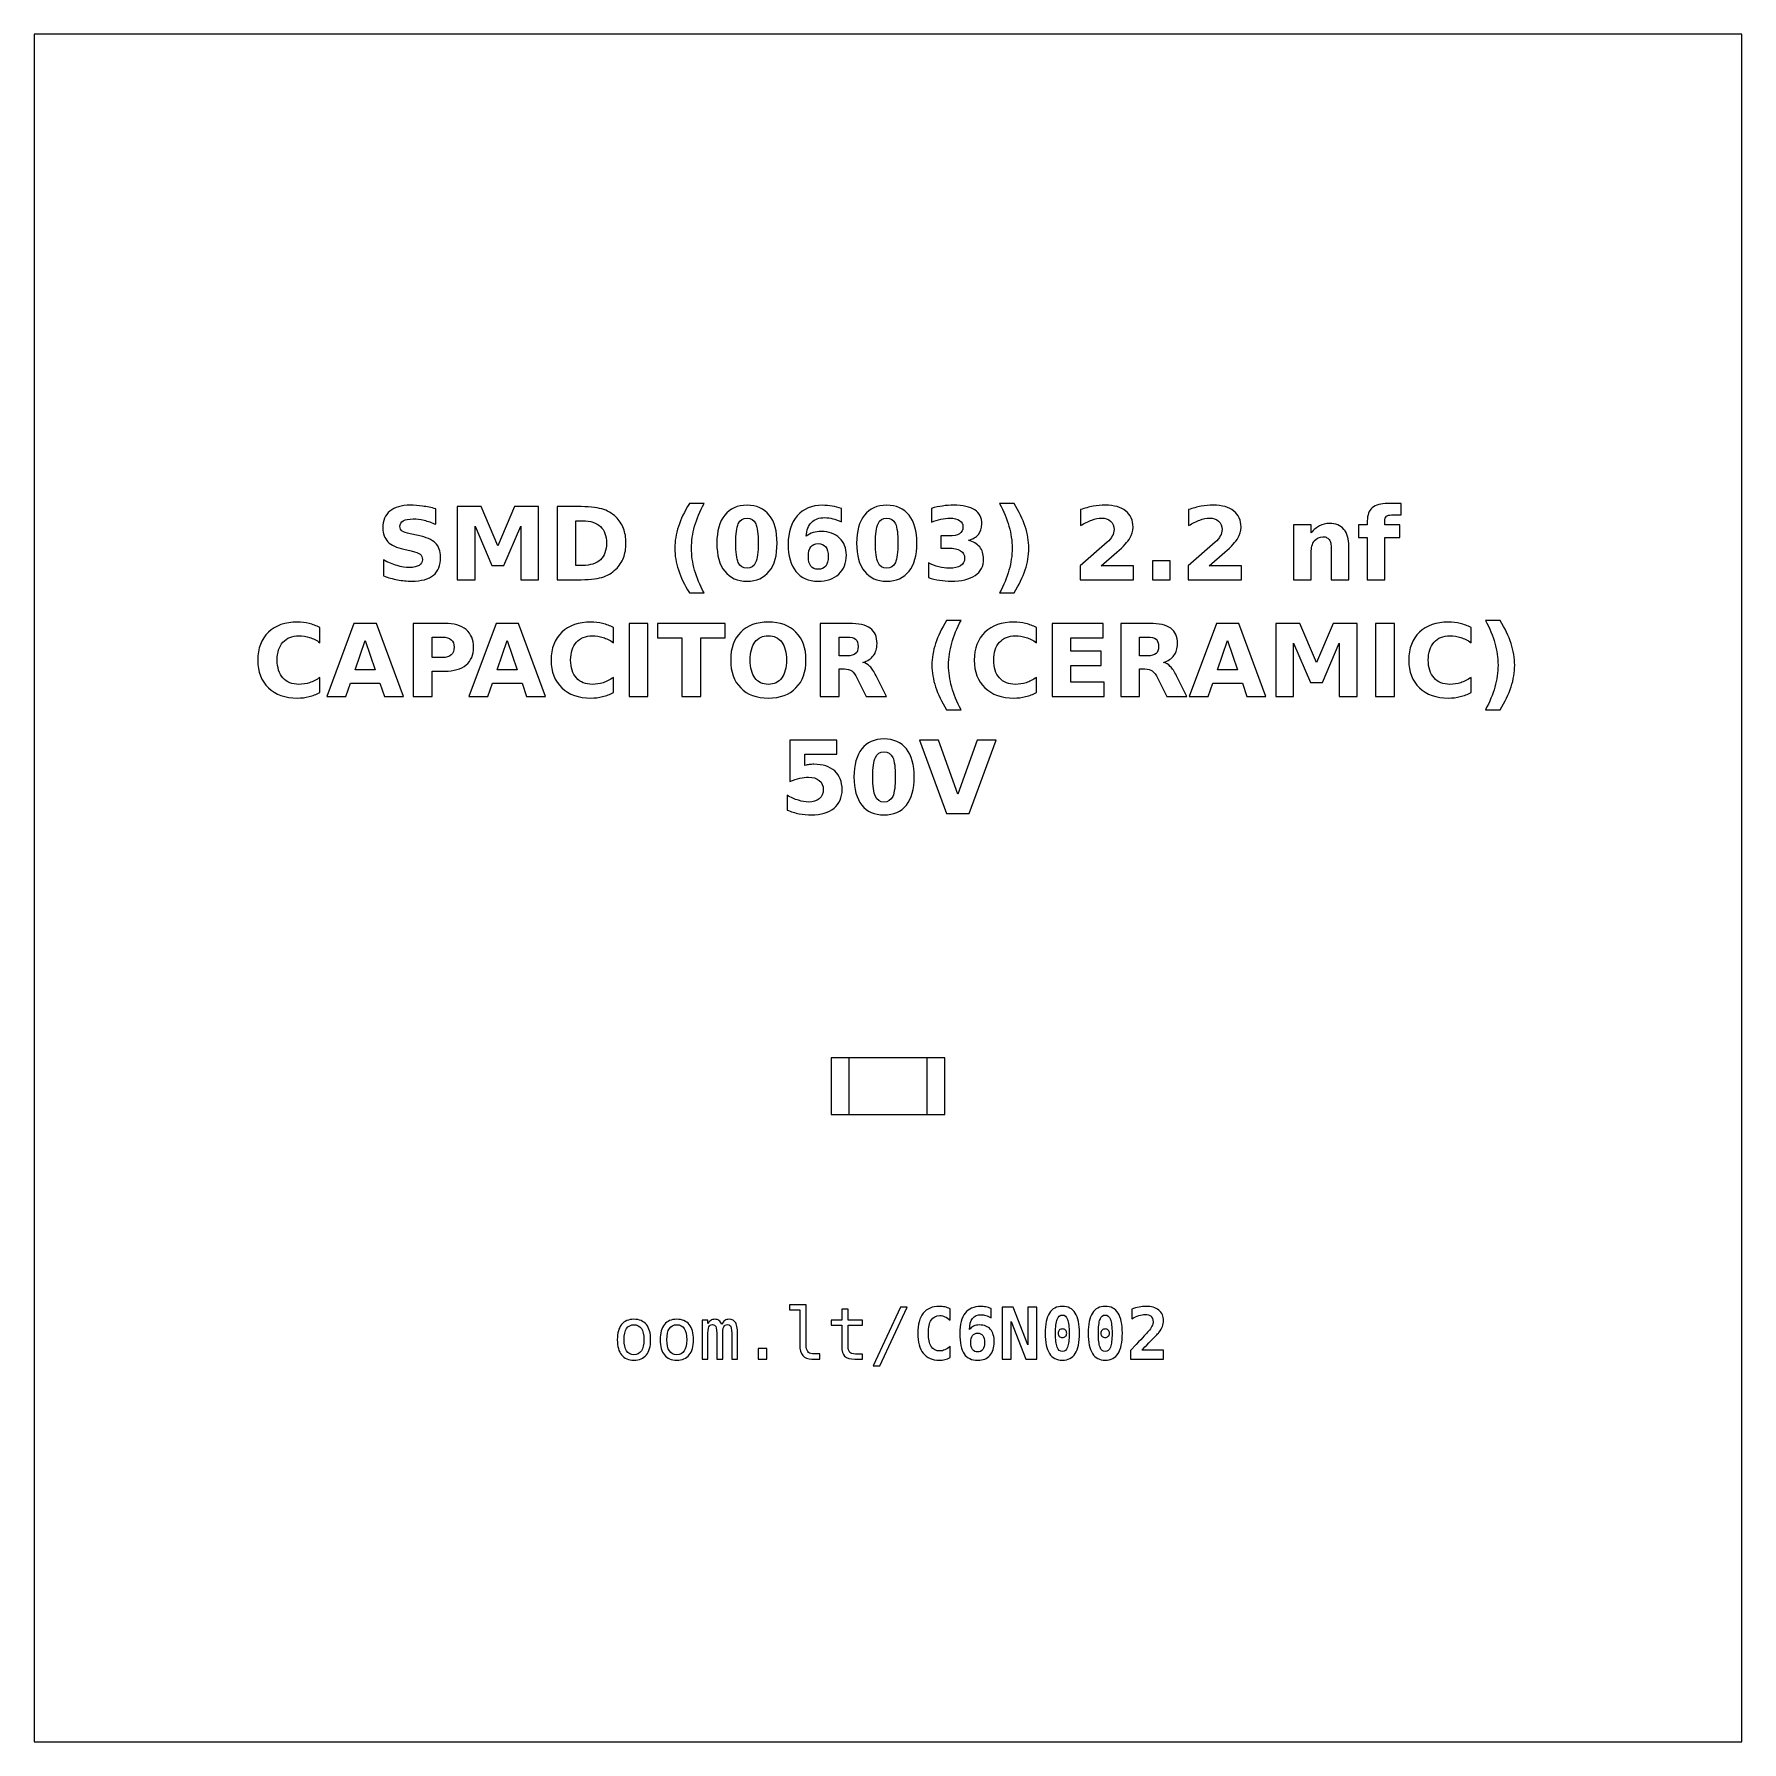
# Model space of a CAD drawing. Header units: centimetres. Extents: x -11.7 to -9.3, y -16.05 to -13.65.
import ezdxf

# ---------------------------------------------------------------- set-up
doc = ezdxf.new("R2010")
doc.units = ezdxf.units.CM
doc.header["$MEASUREMENT"] = 0
doc.layers.add('Layer 1', color=7, linetype='Continuous')

msp = doc.modelspace()

# ---------------------------------------------------------------- linework, layer by layer
at = {"layer": 'Layer 1', "color": 7}
msp.add_lwpolyline([(-11.7, -16.05), (-9.3, -16.05), (-9.3, -13.65), (-11.7, -13.65), (-11.7, -16.05)], close=True, dxfattribs=at)
at = {"layer": 'Layer 1', "color": 7, "lineweight": 9}
for points in [[(-10.58, -15.16855), (-10.42, -15.16855), (-10.42, -15.08855), (-10.58, -15.08855), (-10.58, -15.16855)], [(-10.555, -15.16855), (-10.445, -15.16855), (-10.445, -15.08855), (-10.555, -15.08855), (-10.555, -15.16855)]]:
    msp.add_lwpolyline(points, close=True, dxfattribs=at)
at = {"layer": 'Layer 1', "color": 250}
for points, knots in [([(-11.13551, -14.31714), (-11.13551, -14.31714), (-11.13551, -14.33889), (-11.13551, -14.33889), (-11.13551, -14.33889), (-11.14116, -14.33637), (-11.14668, -14.33447), (-11.15204, -14.33318), (-11.15204, -14.33318), (-11.15743, -14.33188), (-11.16251, -14.33125), (-11.16728, -14.33125), (-11.16728, -14.33125), (-11.17361, -14.33125), (-11.17831, -14.33212), (-11.18135, -14.33386), (-11.18135, -14.33386), (-11.18438, -14.33562), (-11.18589, -14.33833), (-11.18589, -14.342), (-11.18589, -14.342), (-11.18589, -14.34475), (-11.18488, -14.34691), (-11.18283, -14.34844), (-11.18283, -14.34844), (-11.18078, -14.34997), (-11.17707, -14.35131), (-11.17168, -14.35241), (-11.17168, -14.35241), (-11.17168, -14.35241), (-11.16039, -14.35467), (-11.16039, -14.35467), (-11.16039, -14.35467), (-11.14894, -14.35698), (-11.14083, -14.36046), (-11.13601, -14.36516), (-11.13601, -14.36516), (-11.13118, -14.36984), (-11.12876, -14.3765), (-11.12876, -14.38513), (-11.12876, -14.38513), (-11.12876, -14.39649), (-11.13212, -14.40493), (-11.13885, -14.41046), (-11.13885, -14.41046), (-11.14558, -14.41598), (-11.15585, -14.41876), (-11.16968, -14.41876), (-11.16968, -14.41876), (-11.17622, -14.41876), (-11.18276, -14.41815), (-11.18932, -14.4169), (-11.18932, -14.4169), (-11.19588, -14.41565), (-11.20247, -14.41382), (-11.20903, -14.4114), (-11.20903, -14.4114), (-11.20903, -14.4114), (-11.20903, -14.38901), (-11.20903, -14.38901), (-11.20903, -14.38901), (-11.20247, -14.39249), (-11.19612, -14.39512), (-11.18998, -14.39689), (-11.18998, -14.39689), (-11.18384, -14.39865), (-11.17794, -14.39954), (-11.17225, -14.39954), (-11.17225, -14.39954), (-11.16646, -14.39954), (-11.16202, -14.39858), (-11.15894, -14.39665), (-11.15894, -14.39665), (-11.15585, -14.39472), (-11.15433, -14.39197), (-11.15433, -14.38837), (-11.15433, -14.38837), (-11.15433, -14.38517), (-11.15536, -14.38268), (-11.15745, -14.38094), (-11.15745, -14.38094), (-11.15955, -14.3792), (-11.16371, -14.37763), (-11.16997, -14.37626), (-11.16997, -14.37626), (-11.16997, -14.37626), (-11.18024, -14.37398), (-11.18024, -14.37398), (-11.18024, -14.37398), (-11.19052, -14.37177), (-11.19805, -14.36827), (-11.2028, -14.36344), (-11.2028, -14.36344), (-11.20755, -14.35862), (-11.20992, -14.35211), (-11.20992, -14.34395), (-11.20992, -14.34395), (-11.20992, -14.33369), (-11.20661, -14.32581), (-11.2, -14.32031), (-11.2, -14.32031), (-11.19339, -14.31478), (-11.18389, -14.31203), (-11.17147, -14.31203), (-11.17147, -14.31203), (-11.16583, -14.31203), (-11.16002, -14.31246), (-11.15404, -14.3133), (-11.15404, -14.3133), (-11.14807, -14.31415), (-11.14189, -14.31542), (-11.13551, -14.31714)], [0, 0, 0, 0, 0.0357143, 0.0357143, 0.0357143, 0.0357143, 0.0714286, 0.0714286, 0.0714286, 0.0714286, 0.1071429, 0.1071429, 0.1071429, 0.1071429, 0.1428571, 0.1428571, 0.1428571, 0.1428571, 0.1785714, 0.1785714, 0.1785714, 0.1785714, 0.2142857, 0.2142857, 0.2142857, 0.2142857, 0.25, 0.25, 0.25, 0.25, 0.2857143, 0.2857143, 0.2857143, 0.2857143, 0.3214286, 0.3214286, 0.3214286, 0.3214286, 0.3571429, 0.3571429, 0.3571429, 0.3571429, 0.3928571, 0.3928571, 0.3928571, 0.3928571, 0.4285714, 0.4285714, 0.4285714, 0.4285714, 0.4642857, 0.4642857, 0.4642857, 0.4642857, 0.5, 0.5, 0.5, 0.5, 0.5357143, 0.5357143, 0.5357143, 0.5357143, 0.5714286, 0.5714286, 0.5714286, 0.5714286, 0.6071429, 0.6071429, 0.6071429, 0.6071429, 0.6428571, 0.6428571, 0.6428571, 0.6428571, 0.6785714, 0.6785714, 0.6785714, 0.6785714, 0.7142857, 0.7142857, 0.7142857, 0.7142857, 0.75, 0.75, 0.75, 0.75, 0.7857143, 0.7857143, 0.7857143, 0.7857143, 0.8214286, 0.8214286, 0.8214286, 0.8214286, 0.8571429, 0.8571429, 0.8571429, 0.8571429, 0.8928571, 0.8928571, 0.8928571, 0.8928571, 0.9285714, 0.9285714, 0.9285714, 0.9285714, 0.9642857, 0.9642857, 0.9642857, 0.9642857, 1, 1, 1, 1]), ([(-11.10548, -14.31389), (-11.10548, -14.31389), (-11.07173, -14.31389), (-11.07173, -14.31389), (-11.07173, -14.31389), (-11.07173, -14.31389), (-11.04828, -14.36895), (-11.04828, -14.36895), (-11.04828, -14.36895), (-11.04828, -14.36895), (-11.02472, -14.31389), (-11.02472, -14.31389), (-11.02472, -14.31389), (-11.02472, -14.31389), (-10.99104, -14.31389), (-10.99104, -14.31389), (-10.99104, -14.31389), (-10.99104, -14.31389), (-10.99104, -14.41676), (-10.99104, -14.41676), (-10.99104, -14.41676), (-10.99104, -14.41676), (-11.01611, -14.41676), (-11.01611, -14.41676), (-11.01611, -14.41676), (-11.01611, -14.41676), (-11.01611, -14.34152), (-11.01611, -14.34152), (-11.01611, -14.34152), (-11.01611, -14.34152), (-11.03982, -14.39698), (-11.03982, -14.39698), (-11.03982, -14.39698), (-11.03982, -14.39698), (-11.05663, -14.39698), (-11.05663, -14.39698), (-11.05663, -14.39698), (-11.05663, -14.39698), (-11.08034, -14.34152), (-11.08034, -14.34152), (-11.08034, -14.34152), (-11.08034, -14.34152), (-11.08034, -14.41676), (-11.08034, -14.41676), (-11.08034, -14.41676), (-11.08034, -14.41676), (-11.10548, -14.41676), (-11.10548, -14.41676), (-11.10548, -14.41676), (-11.10548, -14.41676), (-11.10548, -14.31389), (-11.10548, -14.31389)], [0, 0, 0, 0, 0.0769231, 0.0769231, 0.0769231, 0.0769231, 0.1538462, 0.1538462, 0.1538462, 0.1538462, 0.2307692, 0.2307692, 0.2307692, 0.2307692, 0.3076923, 0.3076923, 0.3076923, 0.3076923, 0.3846154, 0.3846154, 0.3846154, 0.3846154, 0.4615385, 0.4615385, 0.4615385, 0.4615385, 0.5384615, 0.5384615, 0.5384615, 0.5384615, 0.6153846, 0.6153846, 0.6153846, 0.6153846, 0.6923077, 0.6923077, 0.6923077, 0.6923077, 0.7692308, 0.7692308, 0.7692308, 0.7692308, 0.8461538, 0.8461538, 0.8461538, 0.8461538, 0.9230769, 0.9230769, 0.9230769, 0.9230769, 1, 1, 1, 1]), ([(-10.96505, -14.31389), (-10.96505, -14.31389), (-10.93706, -14.31389), (-10.93706, -14.31389), (-10.93706, -14.31389), (-10.92145, -14.31389), (-10.90983, -14.315), (-10.90219, -14.31723), (-10.90219, -14.31723), (-10.89454, -14.31946), (-10.88798, -14.32323), (-10.8825, -14.32857), (-10.8825, -14.32857), (-10.87768, -14.3332), (-10.87411, -14.33856), (-10.87175, -14.34463), (-10.87175, -14.34463), (-10.86943, -14.35067), (-10.86825, -14.35754), (-10.86825, -14.36523), (-10.86825, -14.36523), (-10.86825, -14.37299), (-10.86943, -14.37991), (-10.87175, -14.386), (-10.87175, -14.386), (-10.87411, -14.39209), (-10.87768, -14.39745), (-10.8825, -14.40208), (-10.8825, -14.40208), (-10.88803, -14.40742), (-10.89464, -14.41119), (-10.90235, -14.41342), (-10.90235, -14.41342), (-10.91007, -14.41565), (-10.92164, -14.41676), (-10.93706, -14.41676), (-10.93706, -14.41676), (-10.93706, -14.41676), (-10.96505, -14.41676), (-10.96505, -14.41676), (-10.96505, -14.41676), (-10.96505, -14.41676), (-10.96505, -14.31389), (-10.96505, -14.31389)], [0, 0, 0, 0, 0.0909091, 0.0909091, 0.0909091, 0.0909091, 0.1818182, 0.1818182, 0.1818182, 0.1818182, 0.2727273, 0.2727273, 0.2727273, 0.2727273, 0.3636364, 0.3636364, 0.3636364, 0.3636364, 0.4545455, 0.4545455, 0.4545455, 0.4545455, 0.5454545, 0.5454545, 0.5454545, 0.5454545, 0.6363636, 0.6363636, 0.6363636, 0.6363636, 0.7272727, 0.7272727, 0.7272727, 0.7272727, 0.8181818, 0.8181818, 0.8181818, 0.8181818, 0.9090909, 0.9090909, 0.9090909, 0.9090909, 1, 1, 1, 1]), ([(-10.75856, -14.43536), (-10.75856, -14.43536), (-10.77902, -14.43536), (-10.77902, -14.43536), (-10.77902, -14.43536), (-10.78605, -14.42403), (-10.79125, -14.41323), (-10.79459, -14.403), (-10.79459, -14.403), (-10.79795, -14.39279), (-10.79962, -14.38266), (-10.79962, -14.37259), (-10.79962, -14.37259), (-10.79962, -14.36253), (-10.79793, -14.35234), (-10.79457, -14.34204), (-10.79457, -14.34204), (-10.79118, -14.33172), (-10.78601, -14.32095), (-10.77902, -14.30968), (-10.77902, -14.30968), (-10.77902, -14.30968), (-10.75856, -14.30968), (-10.75856, -14.30968), (-10.75856, -14.30968), (-10.76444, -14.32057), (-10.76884, -14.33122), (-10.77178, -14.34162), (-10.77178, -14.34162), (-10.77472, -14.35201), (-10.7762, -14.36229), (-10.7762, -14.37245), (-10.7762, -14.37245), (-10.7762, -14.38261), (-10.77474, -14.39289), (-10.77183, -14.40333), (-10.77183, -14.40333), (-10.76891, -14.41375), (-10.76449, -14.42443), (-10.75856, -14.43536)], [0, 0, 0, 0, 0.1, 0.1, 0.1, 0.1, 0.2, 0.2, 0.2, 0.2, 0.3, 0.3, 0.3, 0.3, 0.4, 0.4, 0.4, 0.4, 0.5, 0.5, 0.5, 0.5, 0.6, 0.6, 0.6, 0.6, 0.7, 0.7, 0.7, 0.7, 0.8, 0.8, 0.8, 0.8, 0.9, 0.9, 0.9, 0.9, 1, 1, 1, 1]), ([(-10.65583, -14.36542), (-10.65583, -14.38247), (-10.6595, -14.39562), (-10.66686, -14.40488), (-10.66686, -14.40488), (-10.6742, -14.41413), (-10.68464, -14.41876), (-10.69814, -14.41876), (-10.69814, -14.41876), (-10.71169, -14.41876), (-10.72215, -14.41413), (-10.72949, -14.40488), (-10.72949, -14.40488), (-10.73685, -14.39562), (-10.74052, -14.38247), (-10.74052, -14.36542), (-10.74052, -14.36542), (-10.74052, -14.34835), (-10.73685, -14.33517), (-10.72949, -14.32591), (-10.72949, -14.32591), (-10.72215, -14.31667), (-10.71169, -14.31203), (-10.69814, -14.31203), (-10.69814, -14.31203), (-10.68464, -14.31203), (-10.6742, -14.31667), (-10.66686, -14.32591), (-10.66686, -14.32591), (-10.6595, -14.33517), (-10.65583, -14.34835), (-10.65583, -14.36542)], [0, 0, 0, 0, 0.125, 0.125, 0.125, 0.125, 0.25, 0.25, 0.25, 0.25, 0.375, 0.375, 0.375, 0.375, 0.5, 0.5, 0.5, 0.5, 0.625, 0.625, 0.625, 0.625, 0.75, 0.75, 0.75, 0.75, 0.875, 0.875, 0.875, 0.875, 1, 1, 1, 1]), ([(-10.56524, -14.31657), (-10.56524, -14.31657), (-10.56524, -14.3356), (-10.56524, -14.3356), (-10.56524, -14.3356), (-10.56961, -14.33353), (-10.5737, -14.332), (-10.57756, -14.33101), (-10.57756, -14.33101), (-10.58142, -14.33002), (-10.5852, -14.32953), (-10.58887, -14.32953), (-10.58887, -14.32953), (-10.59678, -14.32953), (-10.60291, -14.33172), (-10.60733, -14.33612), (-10.60733, -14.33612), (-10.61173, -14.34049), (-10.61432, -14.347), (-10.61505, -14.35564), (-10.61505, -14.35564), (-10.61202, -14.3534), (-10.60872, -14.35171), (-10.60519, -14.35058), (-10.60519, -14.35058), (-10.60167, -14.34945), (-10.59781, -14.34889), (-10.59362, -14.34889), (-10.59362, -14.34889), (-10.58311, -14.34889), (-10.57462, -14.35197), (-10.56818, -14.35813), (-10.56818, -14.35813), (-10.56171, -14.36427), (-10.55849, -14.37233), (-10.55849, -14.38231), (-10.55849, -14.38231), (-10.55849, -14.39334), (-10.56209, -14.40216), (-10.56931, -14.40881), (-10.56931, -14.40881), (-10.5765, -14.41544), (-10.58619, -14.41876), (-10.5983, -14.41876), (-10.5983, -14.41876), (-10.61166, -14.41876), (-10.62201, -14.41424), (-10.62935, -14.40521), (-10.62935, -14.40521), (-10.63666, -14.3962), (-10.64033, -14.38339), (-10.64033, -14.36681), (-10.64033, -14.36681), (-10.64033, -14.34983), (-10.63605, -14.33647), (-10.62749, -14.32676), (-10.62749, -14.32676), (-10.61891, -14.31704), (-10.60717, -14.31217), (-10.59224, -14.31217), (-10.59224, -14.31217), (-10.58751, -14.31217), (-10.58292, -14.31255), (-10.57845, -14.31328), (-10.57845, -14.31328), (-10.57401, -14.31401), (-10.56961, -14.31511), (-10.56524, -14.31657)], [0, 0, 0, 0, 0.0588235, 0.0588235, 0.0588235, 0.0588235, 0.1176471, 0.1176471, 0.1176471, 0.1176471, 0.1764706, 0.1764706, 0.1764706, 0.1764706, 0.2352941, 0.2352941, 0.2352941, 0.2352941, 0.2941176, 0.2941176, 0.2941176, 0.2941176, 0.3529412, 0.3529412, 0.3529412, 0.3529412, 0.4117647, 0.4117647, 0.4117647, 0.4117647, 0.4705882, 0.4705882, 0.4705882, 0.4705882, 0.5294118, 0.5294118, 0.5294118, 0.5294118, 0.5882353, 0.5882353, 0.5882353, 0.5882353, 0.6470588, 0.6470588, 0.6470588, 0.6470588, 0.7058824, 0.7058824, 0.7058824, 0.7058824, 0.7647059, 0.7647059, 0.7647059, 0.7647059, 0.8235294, 0.8235294, 0.8235294, 0.8235294, 0.8823529, 0.8823529, 0.8823529, 0.8823529, 0.9411765, 0.9411765, 0.9411765, 0.9411765, 1, 1, 1, 1]), ([(-10.45945, -14.36542), (-10.45945, -14.38247), (-10.46312, -14.39562), (-10.47048, -14.40488), (-10.47048, -14.40488), (-10.47782, -14.41413), (-10.48826, -14.41876), (-10.50176, -14.41876), (-10.50176, -14.41876), (-10.51531, -14.41876), (-10.52577, -14.41413), (-10.53311, -14.40488), (-10.53311, -14.40488), (-10.54047, -14.39562), (-10.54414, -14.38247), (-10.54414, -14.36542), (-10.54414, -14.36542), (-10.54414, -14.34835), (-10.54047, -14.33517), (-10.53311, -14.32591), (-10.53311, -14.32591), (-10.52577, -14.31667), (-10.51531, -14.31203), (-10.50176, -14.31203), (-10.50176, -14.31203), (-10.48826, -14.31203), (-10.47782, -14.31667), (-10.47048, -14.32591), (-10.47048, -14.32591), (-10.46312, -14.33517), (-10.45945, -14.34835), (-10.45945, -14.36542)], [0, 0, 0, 0, 0.125, 0.125, 0.125, 0.125, 0.25, 0.25, 0.25, 0.25, 0.375, 0.375, 0.375, 0.375, 0.5, 0.5, 0.5, 0.5, 0.625, 0.625, 0.625, 0.625, 0.75, 0.75, 0.75, 0.75, 0.875, 0.875, 0.875, 0.875, 1, 1, 1, 1]), ([(-10.38697, -14.36128), (-10.38005, -14.36307), (-10.37476, -14.3662), (-10.37116, -14.37062), (-10.37116, -14.37062), (-10.36756, -14.37506), (-10.36575, -14.38068), (-10.36575, -14.38753), (-10.36575, -14.38753), (-10.36575, -14.39773), (-10.36966, -14.40549), (-10.37746, -14.41081), (-10.37746, -14.41081), (-10.38527, -14.4161), (-10.39666, -14.41876), (-10.41164, -14.41876), (-10.41164, -14.41876), (-10.41693, -14.41876), (-10.42222, -14.41834), (-10.42754, -14.41749), (-10.42754, -14.41749), (-10.43283, -14.41664), (-10.43807, -14.41535), (-10.44327, -14.41366), (-10.44327, -14.41366), (-10.44327, -14.41366), (-10.44327, -14.39319), (-10.44327, -14.39319), (-10.44327, -14.39319), (-10.43831, -14.39566), (-10.43339, -14.39755), (-10.4285, -14.39882), (-10.4285, -14.39882), (-10.42361, -14.40006), (-10.41879, -14.4007), (-10.41406, -14.4007), (-10.41406, -14.4007), (-10.40703, -14.4007), (-10.40164, -14.39947), (-10.3979, -14.39705), (-10.3979, -14.39705), (-10.39416, -14.39461), (-10.39228, -14.39113), (-10.39228, -14.38656), (-10.39228, -14.38656), (-10.39228, -14.38188), (-10.39421, -14.37833), (-10.39804, -14.37593), (-10.39804, -14.37593), (-10.40188, -14.37351), (-10.40754, -14.37231), (-10.41502, -14.37231), (-10.41502, -14.37231), (-10.41502, -14.37231), (-10.42563, -14.37231), (-10.42563, -14.37231), (-10.42563, -14.37231), (-10.42563, -14.37231), (-10.42563, -14.35521), (-10.42563, -14.35521), (-10.42563, -14.35521), (-10.42563, -14.35521), (-10.41448, -14.35521), (-10.41448, -14.35521), (-10.41448, -14.35521), (-10.4078, -14.35521), (-10.40286, -14.35418), (-10.3996, -14.35208), (-10.3996, -14.35208), (-10.39633, -14.34999), (-10.3947, -14.34682), (-10.3947, -14.34256), (-10.3947, -14.34256), (-10.3947, -14.33861), (-10.39628, -14.33555), (-10.39945, -14.33341), (-10.39945, -14.33341), (-10.40263, -14.33125), (-10.4071, -14.33017), (-10.41288, -14.33017), (-10.41288, -14.33017), (-10.41716, -14.33017), (-10.42147, -14.33064), (-10.42584, -14.3316), (-10.42584, -14.3316), (-10.43019, -14.33256), (-10.43452, -14.334), (-10.43885, -14.33588), (-10.43885, -14.33588), (-10.43885, -14.33588), (-10.43885, -14.31645), (-10.43885, -14.31645), (-10.43885, -14.31645), (-10.4336, -14.31497), (-10.42843, -14.31387), (-10.42328, -14.31314), (-10.42328, -14.31314), (-10.41813, -14.31241), (-10.4131, -14.31203), (-10.40813, -14.31203), (-10.40813, -14.31203), (-10.39477, -14.31203), (-10.38476, -14.31422), (-10.37812, -14.31862), (-10.37812, -14.31862), (-10.37149, -14.32299), (-10.36818, -14.3296), (-10.36818, -14.33842), (-10.36818, -14.33842), (-10.36818, -14.34442), (-10.36975, -14.34936), (-10.37293, -14.35319), (-10.37293, -14.35319), (-10.3761, -14.35702), (-10.38078, -14.35973), (-10.38697, -14.36128)], [0, 0, 0, 0, 0.0344828, 0.0344828, 0.0344828, 0.0344828, 0.0689655, 0.0689655, 0.0689655, 0.0689655, 0.1034483, 0.1034483, 0.1034483, 0.1034483, 0.137931, 0.137931, 0.137931, 0.137931, 0.1724138, 0.1724138, 0.1724138, 0.1724138, 0.2068966, 0.2068966, 0.2068966, 0.2068966, 0.2413793, 0.2413793, 0.2413793, 0.2413793, 0.2758621, 0.2758621, 0.2758621, 0.2758621, 0.3103448, 0.3103448, 0.3103448, 0.3103448, 0.3448276, 0.3448276, 0.3448276, 0.3448276, 0.3793103, 0.3793103, 0.3793103, 0.3793103, 0.4137931, 0.4137931, 0.4137931, 0.4137931, 0.4482759, 0.4482759, 0.4482759, 0.4482759, 0.4827586, 0.4827586, 0.4827586, 0.4827586, 0.5172414, 0.5172414, 0.5172414, 0.5172414, 0.5517241, 0.5517241, 0.5517241, 0.5517241, 0.5862069, 0.5862069, 0.5862069, 0.5862069, 0.6206897, 0.6206897, 0.6206897, 0.6206897, 0.6551724, 0.6551724, 0.6551724, 0.6551724, 0.6896552, 0.6896552, 0.6896552, 0.6896552, 0.7241379, 0.7241379, 0.7241379, 0.7241379, 0.7586207, 0.7586207, 0.7586207, 0.7586207, 0.7931034, 0.7931034, 0.7931034, 0.7931034, 0.8275862, 0.8275862, 0.8275862, 0.8275862, 0.862069, 0.862069, 0.862069, 0.862069, 0.8965517, 0.8965517, 0.8965517, 0.8965517, 0.9310345, 0.9310345, 0.9310345, 0.9310345, 0.9655172, 0.9655172, 0.9655172, 0.9655172, 1, 1, 1, 1]), ([(-10.34322, -14.43536), (-10.33734, -14.42443), (-10.33292, -14.41375), (-10.32998, -14.40333), (-10.32998, -14.40333), (-10.32704, -14.39289), (-10.32558, -14.38261), (-10.32558, -14.37245), (-10.32558, -14.37245), (-10.32558, -14.36229), (-10.32704, -14.35201), (-10.32998, -14.34162), (-10.32998, -14.34162), (-10.33292, -14.33122), (-10.33734, -14.32057), (-10.34322, -14.30968), (-10.34322, -14.30968), (-10.34322, -14.30968), (-10.32276, -14.30968), (-10.32276, -14.30968), (-10.32276, -14.30968), (-10.31578, -14.32095), (-10.3106, -14.33172), (-10.30721, -14.34204), (-10.30721, -14.34204), (-10.30385, -14.35234), (-10.30216, -14.36253), (-10.30216, -14.37259), (-10.30216, -14.37259), (-10.30216, -14.38266), (-10.30383, -14.39279), (-10.30719, -14.403), (-10.30719, -14.403), (-10.31053, -14.41323), (-10.31573, -14.42403), (-10.32276, -14.43536), (-10.32276, -14.43536), (-10.32276, -14.43536), (-10.34322, -14.43536), (-10.34322, -14.43536)], [0, 0, 0, 0, 0.1, 0.1, 0.1, 0.1, 0.2, 0.2, 0.2, 0.2, 0.3, 0.3, 0.3, 0.3, 0.4, 0.4, 0.4, 0.4, 0.5, 0.5, 0.5, 0.5, 0.6, 0.6, 0.6, 0.6, 0.7, 0.7, 0.7, 0.7, 0.8, 0.8, 0.8, 0.8, 0.9, 0.9, 0.9, 0.9, 1, 1, 1, 1]), ([(-10.20023, -14.39726), (-10.20023, -14.39726), (-10.15495, -14.39726), (-10.15495, -14.39726), (-10.15495, -14.39726), (-10.15495, -14.39726), (-10.15495, -14.41676), (-10.15495, -14.41676), (-10.15495, -14.41676), (-10.15495, -14.41676), (-10.22972, -14.41676), (-10.22972, -14.41676), (-10.22972, -14.41676), (-10.22972, -14.41676), (-10.22972, -14.39726), (-10.22972, -14.39726), (-10.22972, -14.39726), (-10.22972, -14.39726), (-10.19216, -14.36413), (-10.19216, -14.36413), (-10.19216, -14.36413), (-10.1888, -14.36109), (-10.18633, -14.35813), (-10.18473, -14.35524), (-10.18473, -14.35524), (-10.18311, -14.35234), (-10.18231, -14.34933), (-10.18231, -14.3462), (-10.18231, -14.3462), (-10.18231, -14.34138), (-10.18393, -14.3375), (-10.18717, -14.33456), (-10.18717, -14.33456), (-10.1904, -14.33162), (-10.1947, -14.33017), (-10.20009, -14.33017), (-10.20009, -14.33017), (-10.20422, -14.33017), (-10.20874, -14.33106), (-10.21366, -14.33282), (-10.21366, -14.33282), (-10.21857, -14.33459), (-10.22384, -14.33722), (-10.22944, -14.3407), (-10.22944, -14.3407), (-10.22944, -14.3407), (-10.22944, -14.3181), (-10.22944, -14.3181), (-10.22944, -14.3181), (-10.22346, -14.31613), (-10.21756, -14.31462), (-10.21173, -14.31359), (-10.21173, -14.31359), (-10.20589, -14.31255), (-10.20018, -14.31203), (-10.19456, -14.31203), (-10.19456, -14.31203), (-10.18226, -14.31203), (-10.17269, -14.31474), (-10.16587, -14.32017), (-10.16587, -14.32017), (-10.15905, -14.32558), (-10.15564, -14.33313), (-10.15564, -14.34284), (-10.15564, -14.34284), (-10.15564, -14.34844), (-10.15709, -14.35366), (-10.15999, -14.35851), (-10.15999, -14.35851), (-10.16288, -14.36335), (-10.16897, -14.36984), (-10.17824, -14.37798), (-10.17824, -14.37798), (-10.17824, -14.37798), (-10.20023, -14.39726), (-10.20023, -14.39726)], [0, 0, 0, 0, 0.0526316, 0.0526316, 0.0526316, 0.0526316, 0.1052632, 0.1052632, 0.1052632, 0.1052632, 0.1578947, 0.1578947, 0.1578947, 0.1578947, 0.2105263, 0.2105263, 0.2105263, 0.2105263, 0.2631579, 0.2631579, 0.2631579, 0.2631579, 0.3157895, 0.3157895, 0.3157895, 0.3157895, 0.3684211, 0.3684211, 0.3684211, 0.3684211, 0.4210526, 0.4210526, 0.4210526, 0.4210526, 0.4736842, 0.4736842, 0.4736842, 0.4736842, 0.5263158, 0.5263158, 0.5263158, 0.5263158, 0.5789474, 0.5789474, 0.5789474, 0.5789474, 0.6315789, 0.6315789, 0.6315789, 0.6315789, 0.6842105, 0.6842105, 0.6842105, 0.6842105, 0.7368421, 0.7368421, 0.7368421, 0.7368421, 0.7894737, 0.7894737, 0.7894737, 0.7894737, 0.8421053, 0.8421053, 0.8421053, 0.8421053, 0.8947368, 0.8947368, 0.8947368, 0.8947368, 0.9473684, 0.9473684, 0.9473684, 0.9473684, 1, 1, 1, 1]), ([(-10.04844, -14.39726), (-10.04844, -14.39726), (-10.00316, -14.39726), (-10.00316, -14.39726), (-10.00316, -14.39726), (-10.00316, -14.39726), (-10.00316, -14.41676), (-10.00316, -14.41676), (-10.00316, -14.41676), (-10.00316, -14.41676), (-10.07793, -14.41676), (-10.07793, -14.41676), (-10.07793, -14.41676), (-10.07793, -14.41676), (-10.07793, -14.39726), (-10.07793, -14.39726), (-10.07793, -14.39726), (-10.07793, -14.39726), (-10.04037, -14.36413), (-10.04037, -14.36413), (-10.04037, -14.36413), (-10.03701, -14.36109), (-10.03454, -14.35813), (-10.03294, -14.35524), (-10.03294, -14.35524), (-10.03132, -14.35234), (-10.03052, -14.34933), (-10.03052, -14.3462), (-10.03052, -14.3462), (-10.03052, -14.34138), (-10.03214, -14.3375), (-10.03538, -14.33456), (-10.03538, -14.33456), (-10.03861, -14.33162), (-10.04291, -14.33017), (-10.0483, -14.33017), (-10.0483, -14.33017), (-10.05243, -14.33017), (-10.05695, -14.33106), (-10.06187, -14.33282), (-10.06187, -14.33282), (-10.06678, -14.33459), (-10.07205, -14.33722), (-10.07765, -14.3407), (-10.07765, -14.3407), (-10.07765, -14.3407), (-10.07765, -14.3181), (-10.07765, -14.3181), (-10.07765, -14.3181), (-10.07167, -14.31613), (-10.06577, -14.31462), (-10.05994, -14.31359), (-10.05994, -14.31359), (-10.0541, -14.31255), (-10.04839, -14.31203), (-10.04277, -14.31203), (-10.04277, -14.31203), (-10.03047, -14.31203), (-10.0209, -14.31474), (-10.01408, -14.32017), (-10.01408, -14.32017), (-10.00726, -14.32558), (-10.00385, -14.33313), (-10.00385, -14.34284), (-10.00385, -14.34284), (-10.00385, -14.34844), (-10.0053, -14.35366), (-10.0082, -14.35851), (-10.0082, -14.35851), (-10.01109, -14.36335), (-10.01718, -14.36984), (-10.02645, -14.37798), (-10.02645, -14.37798), (-10.02645, -14.37798), (-10.04844, -14.39726), (-10.04844, -14.39726)], [0, 0, 0, 0, 0.0526316, 0.0526316, 0.0526316, 0.0526316, 0.1052632, 0.1052632, 0.1052632, 0.1052632, 0.1578947, 0.1578947, 0.1578947, 0.1578947, 0.2105263, 0.2105263, 0.2105263, 0.2105263, 0.2631579, 0.2631579, 0.2631579, 0.2631579, 0.3157895, 0.3157895, 0.3157895, 0.3157895, 0.3684211, 0.3684211, 0.3684211, 0.3684211, 0.4210526, 0.4210526, 0.4210526, 0.4210526, 0.4736842, 0.4736842, 0.4736842, 0.4736842, 0.5263158, 0.5263158, 0.5263158, 0.5263158, 0.5789474, 0.5789474, 0.5789474, 0.5789474, 0.6315789, 0.6315789, 0.6315789, 0.6315789, 0.6842105, 0.6842105, 0.6842105, 0.6842105, 0.7368421, 0.7368421, 0.7368421, 0.7368421, 0.7894737, 0.7894737, 0.7894737, 0.7894737, 0.8421053, 0.8421053, 0.8421053, 0.8421053, 0.8947368, 0.8947368, 0.8947368, 0.8947368, 0.9473684, 0.9473684, 0.9473684, 0.9473684, 1, 1, 1, 1]), ([(-9.77868, -14.30954), (-9.77868, -14.30954), (-9.77868, -14.32572), (-9.77868, -14.32572), (-9.77868, -14.32572), (-9.77868, -14.32572), (-9.79234, -14.32572), (-9.79234, -14.32572), (-9.79234, -14.32572), (-9.79582, -14.32572), (-9.79827, -14.32636), (-9.79963, -14.32763), (-9.79963, -14.32763), (-9.80102, -14.3289), (-9.8017, -14.33108), (-9.8017, -14.33421), (-9.8017, -14.33421), (-9.8017, -14.33421), (-9.8017, -14.3396), (-9.8017, -14.3396), (-9.8017, -14.3396), (-9.8017, -14.3396), (-9.78063, -14.3396), (-9.78063, -14.3396), (-9.78063, -14.3396), (-9.78063, -14.3396), (-9.78063, -14.35724), (-9.78063, -14.35724), (-9.78063, -14.35724), (-9.78063, -14.35724), (-9.8017, -14.35724), (-9.8017, -14.35724), (-9.8017, -14.35724), (-9.8017, -14.35724), (-9.8017, -14.41676), (-9.8017, -14.41676), (-9.8017, -14.41676), (-9.8017, -14.41676), (-9.82637, -14.41676), (-9.82637, -14.41676), (-9.82637, -14.41676), (-9.82637, -14.41676), (-9.82637, -14.35724), (-9.82637, -14.35724), (-9.82637, -14.35724), (-9.82637, -14.35724), (-9.83863, -14.35724), (-9.83863, -14.35724), (-9.83863, -14.35724), (-9.83863, -14.35724), (-9.83863, -14.3396), (-9.83863, -14.3396), (-9.83863, -14.3396), (-9.83863, -14.3396), (-9.82637, -14.3396), (-9.82637, -14.3396), (-9.82637, -14.3396), (-9.82637, -14.3396), (-9.82637, -14.33421), (-9.82637, -14.33421), (-9.82637, -14.33421), (-9.82637, -14.32581), (-9.82402, -14.31958), (-9.81934, -14.31556), (-9.81934, -14.31556), (-9.81466, -14.31154), (-9.80739, -14.30954), (-9.79756, -14.30954), (-9.79756, -14.30954), (-9.79756, -14.30954), (-9.77868, -14.30954), (-9.77868, -14.30954)], [0, 0, 0, 0, 0.0555556, 0.0555556, 0.0555556, 0.0555556, 0.1111111, 0.1111111, 0.1111111, 0.1111111, 0.1666667, 0.1666667, 0.1666667, 0.1666667, 0.2222222, 0.2222222, 0.2222222, 0.2222222, 0.2777778, 0.2777778, 0.2777778, 0.2777778, 0.3333333, 0.3333333, 0.3333333, 0.3333333, 0.3888889, 0.3888889, 0.3888889, 0.3888889, 0.4444444, 0.4444444, 0.4444444, 0.4444444, 0.5, 0.5, 0.5, 0.5, 0.5555556, 0.5555556, 0.5555556, 0.5555556, 0.6111111, 0.6111111, 0.6111111, 0.6111111, 0.6666667, 0.6666667, 0.6666667, 0.6666667, 0.7222222, 0.7222222, 0.7222222, 0.7222222, 0.7777778, 0.7777778, 0.7777778, 0.7777778, 0.8333333, 0.8333333, 0.8333333, 0.8333333, 0.8888889, 0.8888889, 0.8888889, 0.8888889, 0.9444444, 0.9444444, 0.9444444, 0.9444444, 1, 1, 1, 1]), ([(-10.93852, -14.33395), (-10.93852, -14.33395), (-10.93852, -14.3967), (-10.93852, -14.3967), (-10.93852, -14.3967), (-10.93852, -14.3967), (-10.92902, -14.3967), (-10.92902, -14.3967), (-10.92902, -14.3967), (-10.91818, -14.3967), (-10.9099, -14.39402), (-10.90419, -14.38863), (-10.90419, -14.38863), (-10.89847, -14.38327), (-10.8956, -14.37546), (-10.8956, -14.36523), (-10.8956, -14.36523), (-10.8956, -14.35502), (-10.89845, -14.34726), (-10.90414, -14.34195), (-10.90414, -14.34195), (-10.90983, -14.33661), (-10.91813, -14.33395), (-10.92902, -14.33395), (-10.92902, -14.33395), (-10.92902, -14.33395), (-10.93852, -14.33395), (-10.93852, -14.33395)], [0, 0, 0, 0, 0.1428571, 0.1428571, 0.1428571, 0.1428571, 0.2857143, 0.2857143, 0.2857143, 0.2857143, 0.4285714, 0.4285714, 0.4285714, 0.4285714, 0.5714286, 0.5714286, 0.5714286, 0.5714286, 0.7142857, 0.7142857, 0.7142857, 0.7142857, 0.8571429, 0.8571429, 0.8571429, 0.8571429, 1, 1, 1, 1]), ([(-10.68236, -14.36523), (-10.68236, -14.35237), (-10.68356, -14.34331), (-10.68598, -14.33804), (-10.68598, -14.33804), (-10.68838, -14.3328), (-10.69245, -14.33017), (-10.69814, -14.33017), (-10.69814, -14.33017), (-10.70383, -14.33017), (-10.7079, -14.3328), (-10.71035, -14.33804), (-10.71035, -14.33804), (-10.71277, -14.34331), (-10.71399, -14.35237), (-10.71399, -14.36523), (-10.71399, -14.36523), (-10.71399, -14.37821), (-10.71277, -14.38739), (-10.71035, -14.3927), (-10.71035, -14.3927), (-10.7079, -14.39804), (-10.70383, -14.4007), (-10.69814, -14.4007), (-10.69814, -14.4007), (-10.6925, -14.4007), (-10.68845, -14.39804), (-10.686, -14.3927), (-10.686, -14.3927), (-10.68358, -14.38739), (-10.68236, -14.37821), (-10.68236, -14.36523)], [0, 0, 0, 0, 0.125, 0.125, 0.125, 0.125, 0.25, 0.25, 0.25, 0.25, 0.375, 0.375, 0.375, 0.375, 0.5, 0.5, 0.5, 0.5, 0.625, 0.625, 0.625, 0.625, 0.75, 0.75, 0.75, 0.75, 0.875, 0.875, 0.875, 0.875, 1, 1, 1, 1]), ([(-10.48598, -14.36523), (-10.48598, -14.35237), (-10.48718, -14.34331), (-10.4896, -14.33804), (-10.4896, -14.33804), (-10.492, -14.3328), (-10.49607, -14.33017), (-10.50176, -14.33017), (-10.50176, -14.33017), (-10.50745, -14.33017), (-10.51152, -14.3328), (-10.51397, -14.33804), (-10.51397, -14.33804), (-10.51639, -14.34331), (-10.51761, -14.35237), (-10.51761, -14.36523), (-10.51761, -14.36523), (-10.51761, -14.37821), (-10.51639, -14.38739), (-10.51397, -14.3927), (-10.51397, -14.3927), (-10.51152, -14.39804), (-10.50745, -14.4007), (-10.50176, -14.4007), (-10.50176, -14.4007), (-10.49612, -14.4007), (-10.49207, -14.39804), (-10.48962, -14.3927), (-10.48962, -14.3927), (-10.4872, -14.38739), (-10.48598, -14.37821), (-10.48598, -14.36523)], [0, 0, 0, 0, 0.125, 0.125, 0.125, 0.125, 0.25, 0.25, 0.25, 0.25, 0.375, 0.375, 0.375, 0.375, 0.5, 0.5, 0.5, 0.5, 0.625, 0.625, 0.625, 0.625, 0.75, 0.75, 0.75, 0.75, 0.875, 0.875, 0.875, 0.875, 1, 1, 1, 1]), ([(-9.85234, -14.36977), (-9.85234, -14.36977), (-9.85234, -14.41676), (-9.85234, -14.41676), (-9.85234, -14.41676), (-9.85234, -14.41676), (-9.87715, -14.41676), (-9.87715, -14.41676), (-9.87715, -14.41676), (-9.87715, -14.41676), (-9.87715, -14.40912), (-9.87715, -14.40912), (-9.87715, -14.40912), (-9.87715, -14.40912), (-9.87715, -14.3808), (-9.87715, -14.3808), (-9.87715, -14.3808), (-9.87715, -14.37414), (-9.87729, -14.36954), (-9.8776, -14.36702), (-9.8776, -14.36702), (-9.8779, -14.3645), (-9.87842, -14.36264), (-9.87915, -14.36144), (-9.87915, -14.36144), (-9.88011, -14.35982), (-9.88143, -14.35858), (-9.88308, -14.35768), (-9.88308, -14.35768), (-9.88472, -14.35679), (-9.88661, -14.35634), (-9.88872, -14.35634), (-9.88872, -14.35634), (-9.89387, -14.35634), (-9.89792, -14.35832), (-9.90086, -14.36229), (-9.90086, -14.36229), (-9.9038, -14.36627), (-9.90526, -14.37177), (-9.90526, -14.3788), (-9.90526, -14.3788), (-9.90526, -14.3788), (-9.90526, -14.41676), (-9.90526, -14.41676), (-9.90526, -14.41676), (-9.90526, -14.41676), (-9.92993, -14.41676), (-9.92993, -14.41676), (-9.92993, -14.41676), (-9.92993, -14.41676), (-9.92993, -14.3396), (-9.92993, -14.3396), (-9.92993, -14.3396), (-9.92993, -14.3396), (-9.90526, -14.3396), (-9.90526, -14.3396), (-9.90526, -14.3396), (-9.90526, -14.3396), (-9.90526, -14.35091), (-9.90526, -14.35091), (-9.90526, -14.35091), (-9.90154, -14.34639), (-9.89759, -14.34308), (-9.8934, -14.34094), (-9.8934, -14.34094), (-9.88922, -14.3388), (-9.88461, -14.33774), (-9.87955, -14.33774), (-9.87955, -14.33774), (-9.87064, -14.33774), (-9.86389, -14.34047), (-9.85925, -14.34595), (-9.85925, -14.34595), (-9.85464, -14.3514), (-9.85234, -14.35935), (-9.85234, -14.36977)], [0, 0, 0, 0, 0.0526316, 0.0526316, 0.0526316, 0.0526316, 0.1052632, 0.1052632, 0.1052632, 0.1052632, 0.1578947, 0.1578947, 0.1578947, 0.1578947, 0.2105263, 0.2105263, 0.2105263, 0.2105263, 0.2631579, 0.2631579, 0.2631579, 0.2631579, 0.3157895, 0.3157895, 0.3157895, 0.3157895, 0.3684211, 0.3684211, 0.3684211, 0.3684211, 0.4210526, 0.4210526, 0.4210526, 0.4210526, 0.4736842, 0.4736842, 0.4736842, 0.4736842, 0.5263158, 0.5263158, 0.5263158, 0.5263158, 0.5789474, 0.5789474, 0.5789474, 0.5789474, 0.6315789, 0.6315789, 0.6315789, 0.6315789, 0.6842105, 0.6842105, 0.6842105, 0.6842105, 0.7368421, 0.7368421, 0.7368421, 0.7368421, 0.7894737, 0.7894737, 0.7894737, 0.7894737, 0.8421053, 0.8421053, 0.8421053, 0.8421053, 0.8947368, 0.8947368, 0.8947368, 0.8947368, 0.9473684, 0.9473684, 0.9473684, 0.9473684, 1, 1, 1, 1]), ([(-10.59802, -14.36598), (-10.60268, -14.36598), (-10.60616, -14.36749), (-10.60846, -14.3705), (-10.60846, -14.3705), (-10.61079, -14.37351), (-10.61194, -14.37803), (-10.61194, -14.38402), (-10.61194, -14.38402), (-10.61194, -14.39004), (-10.61079, -14.39456), (-10.60846, -14.39757), (-10.60846, -14.39757), (-10.60616, -14.40058), (-10.60268, -14.40208), (-10.59802, -14.40208), (-10.59802, -14.40208), (-10.59334, -14.40208), (-10.58984, -14.40058), (-10.58753, -14.39757), (-10.58753, -14.39757), (-10.5852, -14.39456), (-10.58405, -14.39004), (-10.58405, -14.38402), (-10.58405, -14.38402), (-10.58405, -14.37803), (-10.5852, -14.37351), (-10.58753, -14.3705), (-10.58753, -14.3705), (-10.58984, -14.36749), (-10.59334, -14.36598), (-10.59802, -14.36598)], [0, 0, 0, 0, 0.125, 0.125, 0.125, 0.125, 0.25, 0.25, 0.25, 0.25, 0.375, 0.375, 0.375, 0.375, 0.5, 0.5, 0.5, 0.5, 0.625, 0.625, 0.625, 0.625, 0.75, 0.75, 0.75, 0.75, 0.875, 0.875, 0.875, 0.875, 1, 1, 1, 1]), ([(-10.12831, -14.39009), (-10.12831, -14.39009), (-10.10349, -14.39009), (-10.10349, -14.39009), (-10.10349, -14.39009), (-10.10349, -14.39009), (-10.10349, -14.41676), (-10.10349, -14.41676), (-10.10349, -14.41676), (-10.10349, -14.41676), (-10.12831, -14.41676), (-10.12831, -14.41676), (-10.12831, -14.41676), (-10.12831, -14.41676), (-10.12831, -14.39009), (-10.12831, -14.39009)], [0, 0, 0, 0, 0.25, 0.25, 0.25, 0.25, 0.5, 0.5, 0.5, 0.5, 0.75, 0.75, 0.75, 0.75, 1, 1, 1, 1]), ([(-11.29834, -14.57537), (-11.3032, -14.57788), (-11.30828, -14.57979), (-11.31358, -14.58108), (-11.31358, -14.58108), (-11.31884, -14.58237), (-11.32437, -14.58301), (-11.33011, -14.58301), (-11.33011, -14.58301), (-11.34723, -14.58301), (-11.3608, -14.57821), (-11.37082, -14.56864), (-11.37082, -14.56864), (-11.38084, -14.55907), (-11.38585, -14.54609), (-11.38585, -14.52967), (-11.38585, -14.52967), (-11.38585, -14.51323), (-11.38084, -14.50022), (-11.37082, -14.49065), (-11.37082, -14.49065), (-11.3608, -14.48108), (-11.34723, -14.47628), (-11.33011, -14.47628), (-11.33011, -14.47628), (-11.32437, -14.47628), (-11.31884, -14.47692), (-11.31358, -14.47821), (-11.31358, -14.47821), (-11.30828, -14.4795), (-11.3032, -14.48141), (-11.29834, -14.48393), (-11.29834, -14.48393), (-11.29834, -14.48393), (-11.29834, -14.50521), (-11.29834, -14.50521), (-11.29834, -14.50521), (-11.30325, -14.50185), (-11.3081, -14.4994), (-11.31287, -14.49785), (-11.31287, -14.49785), (-11.31764, -14.49627), (-11.32268, -14.4955), (-11.32797, -14.4955), (-11.32797, -14.4955), (-11.33742, -14.4955), (-11.34488, -14.49853), (-11.35029, -14.5046), (-11.35029, -14.5046), (-11.35572, -14.51067), (-11.35843, -14.51902), (-11.35843, -14.52967), (-11.35843, -14.52967), (-11.35843, -14.5403), (-11.35572, -14.54863), (-11.35029, -14.55469), (-11.35029, -14.55469), (-11.34488, -14.56076), (-11.33742, -14.56379), (-11.32797, -14.56379), (-11.32797, -14.56379), (-11.32268, -14.56379), (-11.31764, -14.56302), (-11.31287, -14.56144), (-11.31287, -14.56144), (-11.3081, -14.55989), (-11.30325, -14.55744), (-11.29834, -14.55408), (-11.29834, -14.55408), (-11.29834, -14.55408), (-11.29834, -14.57537), (-11.29834, -14.57537)], [0, 0, 0, 0, 0.0555556, 0.0555556, 0.0555556, 0.0555556, 0.1111111, 0.1111111, 0.1111111, 0.1111111, 0.1666667, 0.1666667, 0.1666667, 0.1666667, 0.2222222, 0.2222222, 0.2222222, 0.2222222, 0.2777778, 0.2777778, 0.2777778, 0.2777778, 0.3333333, 0.3333333, 0.3333333, 0.3333333, 0.3888889, 0.3888889, 0.3888889, 0.3888889, 0.4444444, 0.4444444, 0.4444444, 0.4444444, 0.5, 0.5, 0.5, 0.5, 0.5555556, 0.5555556, 0.5555556, 0.5555556, 0.6111111, 0.6111111, 0.6111111, 0.6111111, 0.6666667, 0.6666667, 0.6666667, 0.6666667, 0.7222222, 0.7222222, 0.7222222, 0.7222222, 0.7777778, 0.7777778, 0.7777778, 0.7777778, 0.8333333, 0.8333333, 0.8333333, 0.8333333, 0.8888889, 0.8888889, 0.8888889, 0.8888889, 0.9444444, 0.9444444, 0.9444444, 0.9444444, 1, 1, 1, 1]), ([(-11.21395, -14.56229), (-11.21395, -14.56229), (-11.25544, -14.56229), (-11.25544, -14.56229), (-11.25544, -14.56229), (-11.25544, -14.56229), (-11.26198, -14.58101), (-11.26198, -14.58101), (-11.26198, -14.58101), (-11.26198, -14.58101), (-11.28865, -14.58101), (-11.28865, -14.58101), (-11.28865, -14.58101), (-11.28865, -14.58101), (-11.25055, -14.47814), (-11.25055, -14.47814), (-11.25055, -14.47814), (-11.25055, -14.47814), (-11.21892, -14.47814), (-11.21892, -14.47814), (-11.21892, -14.47814), (-11.21892, -14.47814), (-11.18082, -14.58101), (-11.18082, -14.58101), (-11.18082, -14.58101), (-11.18082, -14.58101), (-11.20749, -14.58101), (-11.20749, -14.58101), (-11.20749, -14.58101), (-11.20749, -14.58101), (-11.21395, -14.56229), (-11.21395, -14.56229)], [0, 0, 0, 0, 0.125, 0.125, 0.125, 0.125, 0.25, 0.25, 0.25, 0.25, 0.375, 0.375, 0.375, 0.375, 0.5, 0.5, 0.5, 0.5, 0.625, 0.625, 0.625, 0.625, 0.75, 0.75, 0.75, 0.75, 0.875, 0.875, 0.875, 0.875, 1, 1, 1, 1]), ([(-11.16715, -14.47814), (-11.16715, -14.47814), (-11.12313, -14.47814), (-11.12313, -14.47814), (-11.12313, -14.47814), (-11.11003, -14.47814), (-11.09998, -14.48106), (-11.09297, -14.48687), (-11.09297, -14.48687), (-11.08597, -14.49268), (-11.08246, -14.50095), (-11.08246, -14.5117), (-11.08246, -14.5117), (-11.08246, -14.52247), (-11.08597, -14.53077), (-11.09297, -14.53658), (-11.09297, -14.53658), (-11.09998, -14.54239), (-11.11003, -14.54531), (-11.12313, -14.54531), (-11.12313, -14.54531), (-11.12313, -14.54531), (-11.14062, -14.54531), (-11.14062, -14.54531), (-11.14062, -14.54531), (-11.14062, -14.54531), (-11.14062, -14.58101), (-11.14062, -14.58101), (-11.14062, -14.58101), (-11.14062, -14.58101), (-11.16715, -14.58101), (-11.16715, -14.58101), (-11.16715, -14.58101), (-11.16715, -14.58101), (-11.16715, -14.47814), (-11.16715, -14.47814)], [0, 0, 0, 0, 0.1111111, 0.1111111, 0.1111111, 0.1111111, 0.2222222, 0.2222222, 0.2222222, 0.2222222, 0.3333333, 0.3333333, 0.3333333, 0.3333333, 0.4444444, 0.4444444, 0.4444444, 0.4444444, 0.5555556, 0.5555556, 0.5555556, 0.5555556, 0.6666667, 0.6666667, 0.6666667, 0.6666667, 0.7777778, 0.7777778, 0.7777778, 0.7777778, 0.8888889, 0.8888889, 0.8888889, 0.8888889, 1, 1, 1, 1]), ([(-11.01428, -14.56229), (-11.01428, -14.56229), (-11.05577, -14.56229), (-11.05577, -14.56229), (-11.05577, -14.56229), (-11.05577, -14.56229), (-11.06231, -14.58101), (-11.06231, -14.58101), (-11.06231, -14.58101), (-11.06231, -14.58101), (-11.08898, -14.58101), (-11.08898, -14.58101), (-11.08898, -14.58101), (-11.08898, -14.58101), (-11.05088, -14.47814), (-11.05088, -14.47814), (-11.05088, -14.47814), (-11.05088, -14.47814), (-11.01925, -14.47814), (-11.01925, -14.47814), (-11.01925, -14.47814), (-11.01925, -14.47814), (-10.98115, -14.58101), (-10.98115, -14.58101), (-10.98115, -14.58101), (-10.98115, -14.58101), (-11.00782, -14.58101), (-11.00782, -14.58101), (-11.00782, -14.58101), (-11.00782, -14.58101), (-11.01428, -14.56229), (-11.01428, -14.56229)], [0, 0, 0, 0, 0.125, 0.125, 0.125, 0.125, 0.25, 0.25, 0.25, 0.25, 0.375, 0.375, 0.375, 0.375, 0.5, 0.5, 0.5, 0.5, 0.625, 0.625, 0.625, 0.625, 0.75, 0.75, 0.75, 0.75, 0.875, 0.875, 0.875, 0.875, 1, 1, 1, 1]), ([(-10.8859, -14.57537), (-10.89076, -14.57788), (-10.89584, -14.57979), (-10.90114, -14.58108), (-10.90114, -14.58108), (-10.9064, -14.58237), (-10.91193, -14.58301), (-10.91767, -14.58301), (-10.91767, -14.58301), (-10.93479, -14.58301), (-10.94836, -14.57821), (-10.95838, -14.56864), (-10.95838, -14.56864), (-10.9684, -14.55907), (-10.97341, -14.54609), (-10.97341, -14.52967), (-10.97341, -14.52967), (-10.97341, -14.51323), (-10.9684, -14.50022), (-10.95838, -14.49065), (-10.95838, -14.49065), (-10.94836, -14.48108), (-10.93479, -14.47628), (-10.91767, -14.47628), (-10.91767, -14.47628), (-10.91193, -14.47628), (-10.9064, -14.47692), (-10.90114, -14.47821), (-10.90114, -14.47821), (-10.89584, -14.4795), (-10.89076, -14.48141), (-10.8859, -14.48393), (-10.8859, -14.48393), (-10.8859, -14.48393), (-10.8859, -14.50521), (-10.8859, -14.50521), (-10.8859, -14.50521), (-10.89081, -14.50185), (-10.89566, -14.4994), (-10.90043, -14.49785), (-10.90043, -14.49785), (-10.9052, -14.49627), (-10.91024, -14.4955), (-10.91553, -14.4955), (-10.91553, -14.4955), (-10.92498, -14.4955), (-10.93244, -14.49853), (-10.93785, -14.5046), (-10.93785, -14.5046), (-10.94328, -14.51067), (-10.94599, -14.51902), (-10.94599, -14.52967), (-10.94599, -14.52967), (-10.94599, -14.5403), (-10.94328, -14.54863), (-10.93785, -14.55469), (-10.93785, -14.55469), (-10.93244, -14.56076), (-10.92498, -14.56379), (-10.91553, -14.56379), (-10.91553, -14.56379), (-10.91024, -14.56379), (-10.9052, -14.56302), (-10.90043, -14.56144), (-10.90043, -14.56144), (-10.89566, -14.55989), (-10.89081, -14.55744), (-10.8859, -14.55408), (-10.8859, -14.55408), (-10.8859, -14.55408), (-10.8859, -14.57537), (-10.8859, -14.57537)], [0, 0, 0, 0, 0.0555556, 0.0555556, 0.0555556, 0.0555556, 0.1111111, 0.1111111, 0.1111111, 0.1111111, 0.1666667, 0.1666667, 0.1666667, 0.1666667, 0.2222222, 0.2222222, 0.2222222, 0.2222222, 0.2777778, 0.2777778, 0.2777778, 0.2777778, 0.3333333, 0.3333333, 0.3333333, 0.3333333, 0.3888889, 0.3888889, 0.3888889, 0.3888889, 0.4444444, 0.4444444, 0.4444444, 0.4444444, 0.5, 0.5, 0.5, 0.5, 0.5555556, 0.5555556, 0.5555556, 0.5555556, 0.6111111, 0.6111111, 0.6111111, 0.6111111, 0.6666667, 0.6666667, 0.6666667, 0.6666667, 0.7222222, 0.7222222, 0.7222222, 0.7222222, 0.7777778, 0.7777778, 0.7777778, 0.7777778, 0.8333333, 0.8333333, 0.8333333, 0.8333333, 0.8888889, 0.8888889, 0.8888889, 0.8888889, 0.9444444, 0.9444444, 0.9444444, 0.9444444, 1, 1, 1, 1]), ([(-10.86393, -14.47814), (-10.86393, -14.47814), (-10.8374, -14.47814), (-10.8374, -14.47814), (-10.8374, -14.47814), (-10.8374, -14.47814), (-10.8374, -14.58101), (-10.8374, -14.58101), (-10.8374, -14.58101), (-10.8374, -14.58101), (-10.86393, -14.58101), (-10.86393, -14.58101), (-10.86393, -14.58101), (-10.86393, -14.58101), (-10.86393, -14.47814), (-10.86393, -14.47814)], [0, 0, 0, 0, 0.25, 0.25, 0.25, 0.25, 0.5, 0.5, 0.5, 0.5, 0.75, 0.75, 0.75, 0.75, 1, 1, 1, 1]), ([(-10.82372, -14.47814), (-10.82372, -14.47814), (-10.72892, -14.47814), (-10.72892, -14.47814), (-10.72892, -14.47814), (-10.72892, -14.47814), (-10.72892, -14.4982), (-10.72892, -14.4982), (-10.72892, -14.4982), (-10.72892, -14.4982), (-10.76302, -14.4982), (-10.76302, -14.4982), (-10.76302, -14.4982), (-10.76302, -14.4982), (-10.76302, -14.58101), (-10.76302, -14.58101), (-10.76302, -14.58101), (-10.76302, -14.58101), (-10.78955, -14.58101), (-10.78955, -14.58101), (-10.78955, -14.58101), (-10.78955, -14.58101), (-10.78955, -14.4982), (-10.78955, -14.4982), (-10.78955, -14.4982), (-10.78955, -14.4982), (-10.82372, -14.4982), (-10.82372, -14.4982), (-10.82372, -14.4982), (-10.82372, -14.4982), (-10.82372, -14.47814), (-10.82372, -14.47814)], [0, 0, 0, 0, 0.125, 0.125, 0.125, 0.125, 0.25, 0.25, 0.25, 0.25, 0.375, 0.375, 0.375, 0.375, 0.5, 0.5, 0.5, 0.5, 0.625, 0.625, 0.625, 0.625, 0.75, 0.75, 0.75, 0.75, 0.875, 0.875, 0.875, 0.875, 1, 1, 1, 1]), ([(-10.66819, -14.47628), (-10.65166, -14.47628), (-10.6387, -14.48101), (-10.62934, -14.49049), (-10.62934, -14.49049), (-10.61996, -14.49994), (-10.61528, -14.51299), (-10.61528, -14.52967), (-10.61528, -14.52967), (-10.61528, -14.5463), (-10.61996, -14.55935), (-10.62934, -14.5688), (-10.62934, -14.5688), (-10.6387, -14.57828), (-10.65166, -14.58301), (-10.66819, -14.58301), (-10.66819, -14.58301), (-10.68468, -14.58301), (-10.69761, -14.57828), (-10.70702, -14.5688), (-10.70702, -14.5688), (-10.7164, -14.55935), (-10.72111, -14.5463), (-10.72111, -14.52967), (-10.72111, -14.52967), (-10.72111, -14.51299), (-10.7164, -14.49994), (-10.70702, -14.49049), (-10.70702, -14.49049), (-10.69761, -14.48101), (-10.68468, -14.47628), (-10.66819, -14.47628)], [0, 0, 0, 0, 0.125, 0.125, 0.125, 0.125, 0.25, 0.25, 0.25, 0.25, 0.375, 0.375, 0.375, 0.375, 0.5, 0.5, 0.5, 0.5, 0.625, 0.625, 0.625, 0.625, 0.75, 0.75, 0.75, 0.75, 0.875, 0.875, 0.875, 0.875, 1, 1, 1, 1]), ([(-10.66819, -14.4955), (-10.67628, -14.4955), (-10.68254, -14.49848), (-10.68701, -14.50446), (-10.68701, -14.50446), (-10.69145, -14.51043), (-10.69369, -14.51883), (-10.69369, -14.52967), (-10.69369, -14.52967), (-10.69369, -14.54049), (-10.69145, -14.54886), (-10.68701, -14.55483), (-10.68701, -14.55483), (-10.68254, -14.56081), (-10.67628, -14.56379), (-10.66819, -14.56379), (-10.66819, -14.56379), (-10.66005, -14.56379), (-10.65378, -14.56081), (-10.64931, -14.55483), (-10.64931, -14.55483), (-10.64486, -14.54886), (-10.64263, -14.54049), (-10.64263, -14.52967), (-10.64263, -14.52967), (-10.64263, -14.51883), (-10.64486, -14.51043), (-10.64931, -14.50446), (-10.64931, -14.50446), (-10.65378, -14.49848), (-10.66005, -14.4955), (-10.66819, -14.4955)], [0, 0, 0, 0, 0.125, 0.125, 0.125, 0.125, 0.25, 0.25, 0.25, 0.25, 0.375, 0.375, 0.375, 0.375, 0.5, 0.5, 0.5, 0.5, 0.625, 0.625, 0.625, 0.625, 0.75, 0.75, 0.75, 0.75, 0.875, 0.875, 0.875, 0.875, 1, 1, 1, 1]), ([(-10.56868, -14.54209), (-10.56868, -14.54209), (-10.56868, -14.58101), (-10.56868, -14.58101), (-10.56868, -14.58101), (-10.56868, -14.58101), (-10.59521, -14.58101), (-10.59521, -14.58101), (-10.59521, -14.58101), (-10.59521, -14.58101), (-10.59521, -14.47814), (-10.59521, -14.47814), (-10.59521, -14.47814), (-10.59521, -14.47814), (-10.55469, -14.47814), (-10.55469, -14.47814), (-10.55469, -14.47814), (-10.54114, -14.47814), (-10.53119, -14.48042), (-10.52489, -14.48496), (-10.52489, -14.48496), (-10.51857, -14.4895), (-10.51541, -14.4967), (-10.51541, -14.50653), (-10.51541, -14.50653), (-10.51541, -14.51332), (-10.51706, -14.51892), (-10.52033, -14.52327), (-10.52033, -14.52327), (-10.52362, -14.52765), (-10.52858, -14.53087), (-10.53519, -14.53292), (-10.53519, -14.53292), (-10.53157, -14.53376), (-10.5283, -14.53562), (-10.52543, -14.53854), (-10.52543, -14.53854), (-10.52256, -14.54145), (-10.51967, -14.54587), (-10.51673, -14.5518), (-10.51673, -14.5518), (-10.51673, -14.5518), (-10.50231, -14.58101), (-10.50231, -14.58101), (-10.50231, -14.58101), (-10.50231, -14.58101), (-10.53058, -14.58101), (-10.53058, -14.58101), (-10.53058, -14.58101), (-10.53058, -14.58101), (-10.54312, -14.55545), (-10.54312, -14.55545), (-10.54312, -14.55545), (-10.54563, -14.55032), (-10.5482, -14.54679), (-10.55081, -14.54491), (-10.55081, -14.54491), (-10.5534, -14.54303), (-10.55685, -14.54209), (-10.56118, -14.54209), (-10.56118, -14.54209), (-10.56118, -14.54209), (-10.56868, -14.54209), (-10.56868, -14.54209)], [0, 0, 0, 0, 0.0625, 0.0625, 0.0625, 0.0625, 0.125, 0.125, 0.125, 0.125, 0.1875, 0.1875, 0.1875, 0.1875, 0.25, 0.25, 0.25, 0.25, 0.3125, 0.3125, 0.3125, 0.3125, 0.375, 0.375, 0.375, 0.375, 0.4375, 0.4375, 0.4375, 0.4375, 0.5, 0.5, 0.5, 0.5, 0.5625, 0.5625, 0.5625, 0.5625, 0.625, 0.625, 0.625, 0.625, 0.6875, 0.6875, 0.6875, 0.6875, 0.75, 0.75, 0.75, 0.75, 0.8125, 0.8125, 0.8125, 0.8125, 0.875, 0.875, 0.875, 0.875, 0.9375, 0.9375, 0.9375, 0.9375, 1, 1, 1, 1]), ([(-10.39719, -14.59961), (-10.39719, -14.59961), (-10.41765, -14.59961), (-10.41765, -14.59961), (-10.41765, -14.59961), (-10.42468, -14.58828), (-10.42988, -14.57748), (-10.43322, -14.56725), (-10.43322, -14.56725), (-10.43658, -14.55704), (-10.43825, -14.54691), (-10.43825, -14.53684), (-10.43825, -14.53684), (-10.43825, -14.52678), (-10.43656, -14.51659), (-10.4332, -14.50629), (-10.4332, -14.50629), (-10.42981, -14.49597), (-10.42464, -14.4852), (-10.41765, -14.47393), (-10.41765, -14.47393), (-10.41765, -14.47393), (-10.39719, -14.47393), (-10.39719, -14.47393), (-10.39719, -14.47393), (-10.40307, -14.48482), (-10.40747, -14.49547), (-10.41041, -14.50587), (-10.41041, -14.50587), (-10.41335, -14.51626), (-10.41483, -14.52654), (-10.41483, -14.5367), (-10.41483, -14.5367), (-10.41483, -14.54686), (-10.41337, -14.55714), (-10.41046, -14.56758), (-10.41046, -14.56758), (-10.40754, -14.578), (-10.40312, -14.58868), (-10.39719, -14.59961)], [0, 0, 0, 0, 0.1, 0.1, 0.1, 0.1, 0.2, 0.2, 0.2, 0.2, 0.3, 0.3, 0.3, 0.3, 0.4, 0.4, 0.4, 0.4, 0.5, 0.5, 0.5, 0.5, 0.6, 0.6, 0.6, 0.6, 0.7, 0.7, 0.7, 0.7, 0.8, 0.8, 0.8, 0.8, 0.9, 0.9, 0.9, 0.9, 1, 1, 1, 1]), ([(-10.29136, -14.57537), (-10.29622, -14.57788), (-10.3013, -14.57979), (-10.3066, -14.58108), (-10.3066, -14.58108), (-10.31186, -14.58237), (-10.31739, -14.58301), (-10.32313, -14.58301), (-10.32313, -14.58301), (-10.34025, -14.58301), (-10.35382, -14.57821), (-10.36384, -14.56864), (-10.36384, -14.56864), (-10.37386, -14.55907), (-10.37887, -14.54609), (-10.37887, -14.52967), (-10.37887, -14.52967), (-10.37887, -14.51323), (-10.37386, -14.50022), (-10.36384, -14.49065), (-10.36384, -14.49065), (-10.35382, -14.48108), (-10.34025, -14.47628), (-10.32313, -14.47628), (-10.32313, -14.47628), (-10.31739, -14.47628), (-10.31186, -14.47692), (-10.3066, -14.47821), (-10.3066, -14.47821), (-10.3013, -14.4795), (-10.29622, -14.48141), (-10.29136, -14.48393), (-10.29136, -14.48393), (-10.29136, -14.48393), (-10.29136, -14.50521), (-10.29136, -14.50521), (-10.29136, -14.50521), (-10.29627, -14.50185), (-10.30112, -14.4994), (-10.30589, -14.49785), (-10.30589, -14.49785), (-10.31066, -14.49627), (-10.3157, -14.4955), (-10.32099, -14.4955), (-10.32099, -14.4955), (-10.33044, -14.4955), (-10.3379, -14.49853), (-10.34331, -14.5046), (-10.34331, -14.5046), (-10.34874, -14.51067), (-10.35145, -14.51902), (-10.35145, -14.52967), (-10.35145, -14.52967), (-10.35145, -14.5403), (-10.34874, -14.54863), (-10.34331, -14.55469), (-10.34331, -14.55469), (-10.3379, -14.56076), (-10.33044, -14.56379), (-10.32099, -14.56379), (-10.32099, -14.56379), (-10.3157, -14.56379), (-10.31066, -14.56302), (-10.30589, -14.56144), (-10.30589, -14.56144), (-10.30112, -14.55989), (-10.29627, -14.55744), (-10.29136, -14.55408), (-10.29136, -14.55408), (-10.29136, -14.55408), (-10.29136, -14.57537), (-10.29136, -14.57537)], [0, 0, 0, 0, 0.0555556, 0.0555556, 0.0555556, 0.0555556, 0.1111111, 0.1111111, 0.1111111, 0.1111111, 0.1666667, 0.1666667, 0.1666667, 0.1666667, 0.2222222, 0.2222222, 0.2222222, 0.2222222, 0.2777778, 0.2777778, 0.2777778, 0.2777778, 0.3333333, 0.3333333, 0.3333333, 0.3333333, 0.3888889, 0.3888889, 0.3888889, 0.3888889, 0.4444444, 0.4444444, 0.4444444, 0.4444444, 0.5, 0.5, 0.5, 0.5, 0.5555556, 0.5555556, 0.5555556, 0.5555556, 0.6111111, 0.6111111, 0.6111111, 0.6111111, 0.6666667, 0.6666667, 0.6666667, 0.6666667, 0.7222222, 0.7222222, 0.7222222, 0.7222222, 0.7777778, 0.7777778, 0.7777778, 0.7777778, 0.8333333, 0.8333333, 0.8333333, 0.8333333, 0.8888889, 0.8888889, 0.8888889, 0.8888889, 0.9444444, 0.9444444, 0.9444444, 0.9444444, 1, 1, 1, 1]), ([(-10.26939, -14.47814), (-10.26939, -14.47814), (-10.1978, -14.47814), (-10.1978, -14.47814), (-10.1978, -14.47814), (-10.1978, -14.47814), (-10.1978, -14.4982), (-10.1978, -14.4982), (-10.1978, -14.4982), (-10.1978, -14.4982), (-10.24286, -14.4982), (-10.24286, -14.4982), (-10.24286, -14.4982), (-10.24286, -14.4982), (-10.24286, -14.51735), (-10.24286, -14.51735), (-10.24286, -14.51735), (-10.24286, -14.51735), (-10.20051, -14.51735), (-10.20051, -14.51735), (-10.20051, -14.51735), (-10.20051, -14.51735), (-10.20051, -14.53741), (-10.20051, -14.53741), (-10.20051, -14.53741), (-10.20051, -14.53741), (-10.24286, -14.53741), (-10.24286, -14.53741), (-10.24286, -14.53741), (-10.24286, -14.53741), (-10.24286, -14.56095), (-10.24286, -14.56095), (-10.24286, -14.56095), (-10.24286, -14.56095), (-10.1963, -14.56095), (-10.1963, -14.56095), (-10.1963, -14.56095), (-10.1963, -14.56095), (-10.1963, -14.58101), (-10.1963, -14.58101), (-10.1963, -14.58101), (-10.1963, -14.58101), (-10.26939, -14.58101), (-10.26939, -14.58101), (-10.26939, -14.58101), (-10.26939, -14.58101), (-10.26939, -14.47814), (-10.26939, -14.47814)], [0, 0, 0, 0, 0.0833333, 0.0833333, 0.0833333, 0.0833333, 0.1666667, 0.1666667, 0.1666667, 0.1666667, 0.25, 0.25, 0.25, 0.25, 0.3333333, 0.3333333, 0.3333333, 0.3333333, 0.4166667, 0.4166667, 0.4166667, 0.4166667, 0.5, 0.5, 0.5, 0.5, 0.5833333, 0.5833333, 0.5833333, 0.5833333, 0.6666667, 0.6666667, 0.6666667, 0.6666667, 0.75, 0.75, 0.75, 0.75, 0.8333333, 0.8333333, 0.8333333, 0.8333333, 0.9166667, 0.9166667, 0.9166667, 0.9166667, 1, 1, 1, 1]), ([(-10.14646, -14.54209), (-10.14646, -14.54209), (-10.14646, -14.58101), (-10.14646, -14.58101), (-10.14646, -14.58101), (-10.14646, -14.58101), (-10.17299, -14.58101), (-10.17299, -14.58101), (-10.17299, -14.58101), (-10.17299, -14.58101), (-10.17299, -14.47814), (-10.17299, -14.47814), (-10.17299, -14.47814), (-10.17299, -14.47814), (-10.13247, -14.47814), (-10.13247, -14.47814), (-10.13247, -14.47814), (-10.11892, -14.47814), (-10.10897, -14.48042), (-10.10267, -14.48496), (-10.10267, -14.48496), (-10.09635, -14.4895), (-10.09319, -14.4967), (-10.09319, -14.50653), (-10.09319, -14.50653), (-10.09319, -14.51332), (-10.09484, -14.51892), (-10.09811, -14.52327), (-10.09811, -14.52327), (-10.1014, -14.52765), (-10.10636, -14.53087), (-10.11297, -14.53292), (-10.11297, -14.53292), (-10.10935, -14.53376), (-10.10608, -14.53562), (-10.10321, -14.53854), (-10.10321, -14.53854), (-10.10034, -14.54145), (-10.09745, -14.54587), (-10.09451, -14.5518), (-10.09451, -14.5518), (-10.09451, -14.5518), (-10.08009, -14.58101), (-10.08009, -14.58101), (-10.08009, -14.58101), (-10.08009, -14.58101), (-10.10836, -14.58101), (-10.10836, -14.58101), (-10.10836, -14.58101), (-10.10836, -14.58101), (-10.1209, -14.55545), (-10.1209, -14.55545), (-10.1209, -14.55545), (-10.12341, -14.55032), (-10.12598, -14.54679), (-10.12859, -14.54491), (-10.12859, -14.54491), (-10.13118, -14.54303), (-10.13463, -14.54209), (-10.13896, -14.54209), (-10.13896, -14.54209), (-10.13896, -14.54209), (-10.14646, -14.54209), (-10.14646, -14.54209)], [0, 0, 0, 0, 0.0625, 0.0625, 0.0625, 0.0625, 0.125, 0.125, 0.125, 0.125, 0.1875, 0.1875, 0.1875, 0.1875, 0.25, 0.25, 0.25, 0.25, 0.3125, 0.3125, 0.3125, 0.3125, 0.375, 0.375, 0.375, 0.375, 0.4375, 0.4375, 0.4375, 0.4375, 0.5, 0.5, 0.5, 0.5, 0.5625, 0.5625, 0.5625, 0.5625, 0.625, 0.625, 0.625, 0.625, 0.6875, 0.6875, 0.6875, 0.6875, 0.75, 0.75, 0.75, 0.75, 0.8125, 0.8125, 0.8125, 0.8125, 0.875, 0.875, 0.875, 0.875, 0.9375, 0.9375, 0.9375, 0.9375, 1, 1, 1, 1]), ([(-10.00192, -14.56229), (-10.00192, -14.56229), (-10.04341, -14.56229), (-10.04341, -14.56229), (-10.04341, -14.56229), (-10.04341, -14.56229), (-10.04995, -14.58101), (-10.04995, -14.58101), (-10.04995, -14.58101), (-10.04995, -14.58101), (-10.07662, -14.58101), (-10.07662, -14.58101), (-10.07662, -14.58101), (-10.07662, -14.58101), (-10.03852, -14.47814), (-10.03852, -14.47814), (-10.03852, -14.47814), (-10.03852, -14.47814), (-10.00689, -14.47814), (-10.00689, -14.47814), (-10.00689, -14.47814), (-10.00689, -14.47814), (-9.96879, -14.58101), (-9.96879, -14.58101), (-9.96879, -14.58101), (-9.96879, -14.58101), (-9.99546, -14.58101), (-9.99546, -14.58101), (-9.99546, -14.58101), (-9.99546, -14.58101), (-10.00192, -14.56229), (-10.00192, -14.56229)], [0, 0, 0, 0, 0.125, 0.125, 0.125, 0.125, 0.25, 0.25, 0.25, 0.25, 0.375, 0.375, 0.375, 0.375, 0.5, 0.5, 0.5, 0.5, 0.625, 0.625, 0.625, 0.625, 0.75, 0.75, 0.75, 0.75, 0.875, 0.875, 0.875, 0.875, 1, 1, 1, 1]), ([(-9.95512, -14.47814), (-9.95512, -14.47814), (-9.92137, -14.47814), (-9.92137, -14.47814), (-9.92137, -14.47814), (-9.92137, -14.47814), (-9.89792, -14.5332), (-9.89792, -14.5332), (-9.89792, -14.5332), (-9.89792, -14.5332), (-9.87436, -14.47814), (-9.87436, -14.47814), (-9.87436, -14.47814), (-9.87436, -14.47814), (-9.84068, -14.47814), (-9.84068, -14.47814), (-9.84068, -14.47814), (-9.84068, -14.47814), (-9.84068, -14.58101), (-9.84068, -14.58101), (-9.84068, -14.58101), (-9.84068, -14.58101), (-9.86575, -14.58101), (-9.86575, -14.58101), (-9.86575, -14.58101), (-9.86575, -14.58101), (-9.86575, -14.50577), (-9.86575, -14.50577), (-9.86575, -14.50577), (-9.86575, -14.50577), (-9.88946, -14.56123), (-9.88946, -14.56123), (-9.88946, -14.56123), (-9.88946, -14.56123), (-9.90627, -14.56123), (-9.90627, -14.56123), (-9.90627, -14.56123), (-9.90627, -14.56123), (-9.92998, -14.50577), (-9.92998, -14.50577), (-9.92998, -14.50577), (-9.92998, -14.50577), (-9.92998, -14.58101), (-9.92998, -14.58101), (-9.92998, -14.58101), (-9.92998, -14.58101), (-9.95512, -14.58101), (-9.95512, -14.58101), (-9.95512, -14.58101), (-9.95512, -14.58101), (-9.95512, -14.47814), (-9.95512, -14.47814)], [0, 0, 0, 0, 0.0769231, 0.0769231, 0.0769231, 0.0769231, 0.1538462, 0.1538462, 0.1538462, 0.1538462, 0.2307692, 0.2307692, 0.2307692, 0.2307692, 0.3076923, 0.3076923, 0.3076923, 0.3076923, 0.3846154, 0.3846154, 0.3846154, 0.3846154, 0.4615385, 0.4615385, 0.4615385, 0.4615385, 0.5384615, 0.5384615, 0.5384615, 0.5384615, 0.6153846, 0.6153846, 0.6153846, 0.6153846, 0.6923077, 0.6923077, 0.6923077, 0.6923077, 0.7692308, 0.7692308, 0.7692308, 0.7692308, 0.8461538, 0.8461538, 0.8461538, 0.8461538, 0.9230769, 0.9230769, 0.9230769, 0.9230769, 1, 1, 1, 1]), ([(-9.81469, -14.47814), (-9.81469, -14.47814), (-9.78816, -14.47814), (-9.78816, -14.47814), (-9.78816, -14.47814), (-9.78816, -14.47814), (-9.78816, -14.58101), (-9.78816, -14.58101), (-9.78816, -14.58101), (-9.78816, -14.58101), (-9.81469, -14.58101), (-9.81469, -14.58101), (-9.81469, -14.58101), (-9.81469, -14.58101), (-9.81469, -14.47814), (-9.81469, -14.47814)], [0, 0, 0, 0, 0.25, 0.25, 0.25, 0.25, 0.5, 0.5, 0.5, 0.5, 0.75, 0.75, 0.75, 0.75, 1, 1, 1, 1]), ([(-9.68062, -14.57537), (-9.68548, -14.57788), (-9.69056, -14.57979), (-9.69586, -14.58108), (-9.69586, -14.58108), (-9.70112, -14.58237), (-9.70665, -14.58301), (-9.71239, -14.58301), (-9.71239, -14.58301), (-9.72951, -14.58301), (-9.74308, -14.57821), (-9.7531, -14.56864), (-9.7531, -14.56864), (-9.76312, -14.55907), (-9.76813, -14.54609), (-9.76813, -14.52967), (-9.76813, -14.52967), (-9.76813, -14.51323), (-9.76312, -14.50022), (-9.7531, -14.49065), (-9.7531, -14.49065), (-9.74308, -14.48108), (-9.72951, -14.47628), (-9.71239, -14.47628), (-9.71239, -14.47628), (-9.70665, -14.47628), (-9.70112, -14.47692), (-9.69586, -14.47821), (-9.69586, -14.47821), (-9.69056, -14.4795), (-9.68548, -14.48141), (-9.68062, -14.48393), (-9.68062, -14.48393), (-9.68062, -14.48393), (-9.68062, -14.50521), (-9.68062, -14.50521), (-9.68062, -14.50521), (-9.68553, -14.50185), (-9.69038, -14.4994), (-9.69515, -14.49785), (-9.69515, -14.49785), (-9.69992, -14.49627), (-9.70496, -14.4955), (-9.71025, -14.4955), (-9.71025, -14.4955), (-9.7197, -14.4955), (-9.72716, -14.49853), (-9.73257, -14.5046), (-9.73257, -14.5046), (-9.738, -14.51067), (-9.74071, -14.51902), (-9.74071, -14.52967), (-9.74071, -14.52967), (-9.74071, -14.5403), (-9.738, -14.54863), (-9.73257, -14.55469), (-9.73257, -14.55469), (-9.72716, -14.56076), (-9.7197, -14.56379), (-9.71025, -14.56379), (-9.71025, -14.56379), (-9.70496, -14.56379), (-9.69992, -14.56302), (-9.69515, -14.56144), (-9.69515, -14.56144), (-9.69038, -14.55989), (-9.68553, -14.55744), (-9.68062, -14.55408), (-9.68062, -14.55408), (-9.68062, -14.55408), (-9.68062, -14.57537), (-9.68062, -14.57537)], [0, 0, 0, 0, 0.0555556, 0.0555556, 0.0555556, 0.0555556, 0.1111111, 0.1111111, 0.1111111, 0.1111111, 0.1666667, 0.1666667, 0.1666667, 0.1666667, 0.2222222, 0.2222222, 0.2222222, 0.2222222, 0.2777778, 0.2777778, 0.2777778, 0.2777778, 0.3333333, 0.3333333, 0.3333333, 0.3333333, 0.3888889, 0.3888889, 0.3888889, 0.3888889, 0.4444444, 0.4444444, 0.4444444, 0.4444444, 0.5, 0.5, 0.5, 0.5, 0.5555556, 0.5555556, 0.5555556, 0.5555556, 0.6111111, 0.6111111, 0.6111111, 0.6111111, 0.6666667, 0.6666667, 0.6666667, 0.6666667, 0.7222222, 0.7222222, 0.7222222, 0.7222222, 0.7777778, 0.7777778, 0.7777778, 0.7777778, 0.8333333, 0.8333333, 0.8333333, 0.8333333, 0.8888889, 0.8888889, 0.8888889, 0.8888889, 0.9444444, 0.9444444, 0.9444444, 0.9444444, 1, 1, 1, 1]), ([(-9.66032, -14.59961), (-9.65444, -14.58868), (-9.65002, -14.578), (-9.64708, -14.56758), (-9.64708, -14.56758), (-9.64414, -14.55714), (-9.64268, -14.54686), (-9.64268, -14.5367), (-9.64268, -14.5367), (-9.64268, -14.52654), (-9.64414, -14.51626), (-9.64708, -14.50587), (-9.64708, -14.50587), (-9.65002, -14.49547), (-9.65444, -14.48482), (-9.66032, -14.47393), (-9.66032, -14.47393), (-9.66032, -14.47393), (-9.63986, -14.47393), (-9.63986, -14.47393), (-9.63986, -14.47393), (-9.63288, -14.4852), (-9.6277, -14.49597), (-9.62431, -14.50629), (-9.62431, -14.50629), (-9.62095, -14.51659), (-9.61926, -14.52678), (-9.61926, -14.53684), (-9.61926, -14.53684), (-9.61926, -14.54691), (-9.62093, -14.55704), (-9.62429, -14.56725), (-9.62429, -14.56725), (-9.62763, -14.57748), (-9.63283, -14.58828), (-9.63986, -14.59961), (-9.63986, -14.59961), (-9.63986, -14.59961), (-9.66032, -14.59961), (-9.66032, -14.59961)], [0, 0, 0, 0, 0.1, 0.1, 0.1, 0.1, 0.2, 0.2, 0.2, 0.2, 0.3, 0.3, 0.3, 0.3, 0.4, 0.4, 0.4, 0.4, 0.5, 0.5, 0.5, 0.5, 0.6, 0.6, 0.6, 0.6, 0.7, 0.7, 0.7, 0.7, 0.8, 0.8, 0.8, 0.8, 0.9, 0.9, 0.9, 0.9, 1, 1, 1, 1]), ([(-11.24883, -14.54319), (-11.24883, -14.54319), (-11.22063, -14.54319), (-11.22063, -14.54319), (-11.22063, -14.54319), (-11.22063, -14.54319), (-11.2347, -14.50227), (-11.2347, -14.50227), (-11.2347, -14.50227), (-11.2347, -14.50227), (-11.24883, -14.54319), (-11.24883, -14.54319)], [0, 0, 0, 0, 0.3333333, 0.3333333, 0.3333333, 0.3333333, 0.6666667, 0.6666667, 0.6666667, 0.6666667, 1, 1, 1, 1]), ([(-11.14062, -14.49736), (-11.14062, -14.49736), (-11.14062, -14.52609), (-11.14062, -14.52609), (-11.14062, -14.52609), (-11.14062, -14.52609), (-11.12595, -14.52609), (-11.12595, -14.52609), (-11.12595, -14.52609), (-11.1208, -14.52609), (-11.11682, -14.52485), (-11.11402, -14.52233), (-11.11402, -14.52233), (-11.11122, -14.51984), (-11.10981, -14.51629), (-11.10981, -14.5117), (-11.10981, -14.5117), (-11.10981, -14.50709), (-11.11122, -14.50356), (-11.11402, -14.50107), (-11.11402, -14.50107), (-11.11682, -14.4986), (-11.1208, -14.49736), (-11.12595, -14.49736), (-11.12595, -14.49736), (-11.12595, -14.49736), (-11.14062, -14.49736), (-11.14062, -14.49736)], [0, 0, 0, 0, 0.1428571, 0.1428571, 0.1428571, 0.1428571, 0.2857143, 0.2857143, 0.2857143, 0.2857143, 0.4285714, 0.4285714, 0.4285714, 0.4285714, 0.5714286, 0.5714286, 0.5714286, 0.5714286, 0.7142857, 0.7142857, 0.7142857, 0.7142857, 0.8571429, 0.8571429, 0.8571429, 0.8571429, 1, 1, 1, 1]), ([(-11.04916, -14.54319), (-11.04916, -14.54319), (-11.02096, -14.54319), (-11.02096, -14.54319), (-11.02096, -14.54319), (-11.02096, -14.54319), (-11.03503, -14.50227), (-11.03503, -14.50227), (-11.03503, -14.50227), (-11.03503, -14.50227), (-11.04916, -14.54319), (-11.04916, -14.54319)], [0, 0, 0, 0, 0.3333333, 0.3333333, 0.3333333, 0.3333333, 0.6666667, 0.6666667, 0.6666667, 0.6666667, 1, 1, 1, 1]), ([(-10.55751, -14.52377), (-10.55196, -14.52377), (-10.54796, -14.52273), (-10.54556, -14.52066), (-10.54556, -14.52066), (-10.54314, -14.51859), (-10.54194, -14.51518), (-10.54194, -14.51045), (-10.54194, -14.51045), (-10.54194, -14.50577), (-10.54314, -14.50241), (-10.54556, -14.50039), (-10.54556, -14.50039), (-10.54796, -14.49837), (-10.55196, -14.49736), (-10.55751, -14.49736), (-10.55751, -14.49736), (-10.55751, -14.49736), (-10.56868, -14.49736), (-10.56868, -14.49736), (-10.56868, -14.49736), (-10.56868, -14.49736), (-10.56868, -14.52377), (-10.56868, -14.52377), (-10.56868, -14.52377), (-10.56868, -14.52377), (-10.55751, -14.52377), (-10.55751, -14.52377)], [0, 0, 0, 0, 0.1428571, 0.1428571, 0.1428571, 0.1428571, 0.2857143, 0.2857143, 0.2857143, 0.2857143, 0.4285714, 0.4285714, 0.4285714, 0.4285714, 0.5714286, 0.5714286, 0.5714286, 0.5714286, 0.7142857, 0.7142857, 0.7142857, 0.7142857, 0.8571429, 0.8571429, 0.8571429, 0.8571429, 1, 1, 1, 1]), ([(-10.13529, -14.52377), (-10.12974, -14.52377), (-10.12574, -14.52273), (-10.12334, -14.52066), (-10.12334, -14.52066), (-10.12092, -14.51859), (-10.11972, -14.51518), (-10.11972, -14.51045), (-10.11972, -14.51045), (-10.11972, -14.50577), (-10.12092, -14.50241), (-10.12334, -14.50039), (-10.12334, -14.50039), (-10.12574, -14.49837), (-10.12974, -14.49736), (-10.13529, -14.49736), (-10.13529, -14.49736), (-10.13529, -14.49736), (-10.14646, -14.49736), (-10.14646, -14.49736), (-10.14646, -14.49736), (-10.14646, -14.49736), (-10.14646, -14.52377), (-10.14646, -14.52377), (-10.14646, -14.52377), (-10.14646, -14.52377), (-10.13529, -14.52377), (-10.13529, -14.52377)], [0, 0, 0, 0, 0.1428571, 0.1428571, 0.1428571, 0.1428571, 0.2857143, 0.2857143, 0.2857143, 0.2857143, 0.4285714, 0.4285714, 0.4285714, 0.4285714, 0.5714286, 0.5714286, 0.5714286, 0.5714286, 0.7142857, 0.7142857, 0.7142857, 0.7142857, 0.8571429, 0.8571429, 0.8571429, 0.8571429, 1, 1, 1, 1]), ([(-10.0368, -14.54319), (-10.0368, -14.54319), (-10.0086, -14.54319), (-10.0086, -14.54319), (-10.0086, -14.54319), (-10.0086, -14.54319), (-10.02267, -14.50227), (-10.02267, -14.50227), (-10.02267, -14.50227), (-10.02267, -14.50227), (-10.0368, -14.54319), (-10.0368, -14.54319)], [0, 0, 0, 0, 0.3333333, 0.3333333, 0.3333333, 0.3333333, 0.6666667, 0.6666667, 0.6666667, 0.6666667, 1, 1, 1, 1]), ([(-10.63784, -14.64239), (-10.63784, -14.64239), (-10.5719, -14.64239), (-10.5719, -14.64239), (-10.5719, -14.64239), (-10.5719, -14.64239), (-10.5719, -14.66189), (-10.5719, -14.66189), (-10.5719, -14.66189), (-10.5719, -14.66189), (-10.6167, -14.66189), (-10.6167, -14.66189), (-10.6167, -14.66189), (-10.6167, -14.66189), (-10.6167, -14.67781), (-10.6167, -14.67781), (-10.6167, -14.67781), (-10.61468, -14.67727), (-10.61265, -14.67685), (-10.61061, -14.67654), (-10.61061, -14.67654), (-10.60856, -14.67623), (-10.60642, -14.67609), (-10.60423, -14.67609), (-10.60423, -14.67609), (-10.59168, -14.67609), (-10.58192, -14.67922), (-10.57493, -14.6855), (-10.57493, -14.6855), (-10.56795, -14.69176), (-10.56447, -14.7005), (-10.56447, -14.7117), (-10.56447, -14.7117), (-10.56447, -14.72282), (-10.56828, -14.73153), (-10.57587, -14.73783), (-10.57587, -14.73783), (-10.58347, -14.74411), (-10.59403, -14.74726), (-10.60753, -14.74726), (-10.60753, -14.74726), (-10.61336, -14.74726), (-10.61915, -14.74669), (-10.62486, -14.74557), (-10.62486, -14.74557), (-10.63058, -14.74444), (-10.63627, -14.74274), (-10.64191, -14.74044), (-10.64191, -14.74044), (-10.64191, -14.74044), (-10.64191, -14.71955), (-10.64191, -14.71955), (-10.64191, -14.71955), (-10.63631, -14.72278), (-10.631, -14.72518), (-10.62597, -14.72677), (-10.62597, -14.72677), (-10.62093, -14.7284), (-10.61618, -14.7292), (-10.61174, -14.7292), (-10.61174, -14.7292), (-10.60529, -14.7292), (-10.60024, -14.72762), (-10.59654, -14.72447), (-10.59654, -14.72447), (-10.59285, -14.72134), (-10.59099, -14.71709), (-10.59099, -14.7117), (-10.59099, -14.7117), (-10.59099, -14.70629), (-10.59285, -14.70203), (-10.59654, -14.69891), (-10.59654, -14.69891), (-10.60024, -14.69578), (-10.60529, -14.69423), (-10.61174, -14.69423), (-10.61174, -14.69423), (-10.61555, -14.69423), (-10.61962, -14.69472), (-10.62392, -14.69571), (-10.62392, -14.69571), (-10.62825, -14.69669), (-10.63288, -14.69822), (-10.63784, -14.70029), (-10.63784, -14.70029), (-10.63784, -14.70029), (-10.63784, -14.64239), (-10.63784, -14.64239)], [0, 0, 0, 0, 0.0454545, 0.0454545, 0.0454545, 0.0454545, 0.0909091, 0.0909091, 0.0909091, 0.0909091, 0.1363636, 0.1363636, 0.1363636, 0.1363636, 0.1818182, 0.1818182, 0.1818182, 0.1818182, 0.2272727, 0.2272727, 0.2272727, 0.2272727, 0.2727273, 0.2727273, 0.2727273, 0.2727273, 0.3181818, 0.3181818, 0.3181818, 0.3181818, 0.3636364, 0.3636364, 0.3636364, 0.3636364, 0.4090909, 0.4090909, 0.4090909, 0.4090909, 0.4545455, 0.4545455, 0.4545455, 0.4545455, 0.5, 0.5, 0.5, 0.5, 0.5454545, 0.5454545, 0.5454545, 0.5454545, 0.5909091, 0.5909091, 0.5909091, 0.5909091, 0.6363636, 0.6363636, 0.6363636, 0.6363636, 0.6818182, 0.6818182, 0.6818182, 0.6818182, 0.7272727, 0.7272727, 0.7272727, 0.7272727, 0.7727273, 0.7727273, 0.7727273, 0.7727273, 0.8181818, 0.8181818, 0.8181818, 0.8181818, 0.8636364, 0.8636364, 0.8636364, 0.8636364, 0.9090909, 0.9090909, 0.9090909, 0.9090909, 0.9545455, 0.9545455, 0.9545455, 0.9545455, 1, 1, 1, 1]), ([(-10.46317, -14.69392), (-10.46317, -14.71097), (-10.46684, -14.72412), (-10.4742, -14.73338), (-10.4742, -14.73338), (-10.48154, -14.74263), (-10.49198, -14.74726), (-10.50548, -14.74726), (-10.50548, -14.74726), (-10.51903, -14.74726), (-10.52949, -14.74263), (-10.53683, -14.73338), (-10.53683, -14.73338), (-10.54419, -14.72412), (-10.54786, -14.71097), (-10.54786, -14.69392), (-10.54786, -14.69392), (-10.54786, -14.67685), (-10.54419, -14.66367), (-10.53683, -14.65441), (-10.53683, -14.65441), (-10.52949, -14.64517), (-10.51903, -14.64053), (-10.50548, -14.64053), (-10.50548, -14.64053), (-10.49198, -14.64053), (-10.48154, -14.64517), (-10.4742, -14.65441), (-10.4742, -14.65441), (-10.46684, -14.66367), (-10.46317, -14.67685), (-10.46317, -14.69392)], [0, 0, 0, 0, 0.125, 0.125, 0.125, 0.125, 0.25, 0.25, 0.25, 0.25, 0.375, 0.375, 0.375, 0.375, 0.5, 0.5, 0.5, 0.5, 0.625, 0.625, 0.625, 0.625, 0.75, 0.75, 0.75, 0.75, 0.875, 0.875, 0.875, 0.875, 1, 1, 1, 1]), ([(-10.4897, -14.69373), (-10.4897, -14.68087), (-10.4909, -14.67181), (-10.49332, -14.66654), (-10.49332, -14.66654), (-10.49572, -14.6613), (-10.49979, -14.65867), (-10.50548, -14.65867), (-10.50548, -14.65867), (-10.51117, -14.65867), (-10.51524, -14.6613), (-10.51769, -14.66654), (-10.51769, -14.66654), (-10.52011, -14.67181), (-10.52133, -14.68087), (-10.52133, -14.69373), (-10.52133, -14.69373), (-10.52133, -14.70671), (-10.52011, -14.71589), (-10.51769, -14.7212), (-10.51769, -14.7212), (-10.51524, -14.72654), (-10.51117, -14.7292), (-10.50548, -14.7292), (-10.50548, -14.7292), (-10.49984, -14.7292), (-10.49579, -14.72654), (-10.49334, -14.7212), (-10.49334, -14.7212), (-10.49092, -14.71589), (-10.4897, -14.70671), (-10.4897, -14.69373)], [0, 0, 0, 0, 0.125, 0.125, 0.125, 0.125, 0.25, 0.25, 0.25, 0.25, 0.375, 0.375, 0.375, 0.375, 0.5, 0.5, 0.5, 0.5, 0.625, 0.625, 0.625, 0.625, 0.75, 0.75, 0.75, 0.75, 0.875, 0.875, 0.875, 0.875, 1, 1, 1, 1]), ([(-10.45574, -14.64239), (-10.45574, -14.64239), (-10.42907, -14.64239), (-10.42907, -14.64239), (-10.42907, -14.64239), (-10.42907, -14.64239), (-10.40179, -14.71831), (-10.40179, -14.71831), (-10.40179, -14.71831), (-10.40179, -14.71831), (-10.37458, -14.64239), (-10.37458, -14.64239), (-10.37458, -14.64239), (-10.37458, -14.64239), (-10.34791, -14.64239), (-10.34791, -14.64239), (-10.34791, -14.64239), (-10.34791, -14.64239), (-10.38601, -14.74526), (-10.38601, -14.74526), (-10.38601, -14.74526), (-10.38601, -14.74526), (-10.41764, -14.74526), (-10.41764, -14.74526), (-10.41764, -14.74526), (-10.41764, -14.74526), (-10.45574, -14.64239), (-10.45574, -14.64239)], [0, 0, 0, 0, 0.1428571, 0.1428571, 0.1428571, 0.1428571, 0.2857143, 0.2857143, 0.2857143, 0.2857143, 0.4285714, 0.4285714, 0.4285714, 0.4285714, 0.5714286, 0.5714286, 0.5714286, 0.5714286, 0.7142857, 0.7142857, 0.7142857, 0.7142857, 0.8571429, 0.8571429, 0.8571429, 0.8571429, 1, 1, 1, 1]), ([(-10.61508, -15.49235), (-10.61508, -15.49639), (-10.61434, -15.49942), (-10.61286, -15.50147), (-10.61286, -15.50147), (-10.61138, -15.50352), (-10.60919, -15.50455), (-10.60629, -15.50455), (-10.60629, -15.50455), (-10.60629, -15.50455), (-10.59579, -15.50455), (-10.59579, -15.50455), (-10.59579, -15.50455), (-10.59579, -15.50455), (-10.59579, -15.51217), (-10.59579, -15.51217), (-10.59579, -15.51217), (-10.59579, -15.51217), (-10.60716, -15.51217), (-10.60716, -15.51217), (-10.60716, -15.51217), (-10.61254, -15.51217), (-10.61669, -15.51044), (-10.61964, -15.50699), (-10.61964, -15.50699), (-10.62259, -15.50354), (-10.62406, -15.49865), (-10.62406, -15.49235), (-10.62406, -15.49235), (-10.62406, -15.49235), (-10.62406, -15.44268), (-10.62406, -15.44268), (-10.62406, -15.44268), (-10.62406, -15.44268), (-10.63846, -15.44268), (-10.63846, -15.44268), (-10.63846, -15.44268), (-10.63846, -15.44268), (-10.63846, -15.43565), (-10.63846, -15.43565), (-10.63846, -15.43565), (-10.63846, -15.43565), (-10.61508, -15.43565), (-10.61508, -15.43565), (-10.61508, -15.43565), (-10.61508, -15.43565), (-10.61508, -15.49235), (-10.61508, -15.49235)], [0, 0, 0, 0, 0.0833333, 0.0833333, 0.0833333, 0.0833333, 0.1666667, 0.1666667, 0.1666667, 0.1666667, 0.25, 0.25, 0.25, 0.25, 0.3333333, 0.3333333, 0.3333333, 0.3333333, 0.4166667, 0.4166667, 0.4166667, 0.4166667, 0.5, 0.5, 0.5, 0.5, 0.5833333, 0.5833333, 0.5833333, 0.5833333, 0.6666667, 0.6666667, 0.6666667, 0.6666667, 0.75, 0.75, 0.75, 0.75, 0.8333333, 0.8333333, 0.8333333, 0.8333333, 0.9166667, 0.9166667, 0.9166667, 0.9166667, 1, 1, 1, 1]), ([(-10.55608, -15.44195), (-10.55608, -15.44195), (-10.55608, -15.45748), (-10.55608, -15.45748), (-10.55608, -15.45748), (-10.55608, -15.45748), (-10.53566, -15.45748), (-10.53566, -15.45748), (-10.53566, -15.45748), (-10.53566, -15.45748), (-10.53566, -15.46447), (-10.53566, -15.46447), (-10.53566, -15.46447), (-10.53566, -15.46447), (-10.55608, -15.46447), (-10.55608, -15.46447), (-10.55608, -15.46447), (-10.55608, -15.46447), (-10.55608, -15.49415), (-10.55608, -15.49415), (-10.55608, -15.49415), (-10.55608, -15.49819), (-10.55532, -15.501), (-10.55378, -15.50259), (-10.55378, -15.50259), (-10.55225, -15.50419), (-10.54958, -15.50499), (-10.54578, -15.50499), (-10.54578, -15.50499), (-10.54578, -15.50499), (-10.53566, -15.50499), (-10.53566, -15.50499), (-10.53566, -15.50499), (-10.53566, -15.50499), (-10.53566, -15.51217), (-10.53566, -15.51217), (-10.53566, -15.51217), (-10.53566, -15.51217), (-10.54665, -15.51217), (-10.54665, -15.51217), (-10.54665, -15.51217), (-10.5534, -15.51217), (-10.55815, -15.51082), (-10.56092, -15.50812), (-10.56092, -15.50812), (-10.56368, -15.50542), (-10.56507, -15.50075), (-10.56507, -15.49415), (-10.56507, -15.49415), (-10.56507, -15.49415), (-10.56507, -15.46447), (-10.56507, -15.46447), (-10.56507, -15.46447), (-10.56507, -15.46447), (-10.57967, -15.46447), (-10.57967, -15.46447), (-10.57967, -15.46447), (-10.57967, -15.46447), (-10.57967, -15.45748), (-10.57967, -15.45748), (-10.57967, -15.45748), (-10.57967, -15.45748), (-10.56507, -15.45748), (-10.56507, -15.45748), (-10.56507, -15.45748), (-10.56507, -15.45748), (-10.56507, -15.44195), (-10.56507, -15.44195), (-10.56507, -15.44195), (-10.56507, -15.44195), (-10.55608, -15.44195), (-10.55608, -15.44195)], [0, 0, 0, 0, 0.0555556, 0.0555556, 0.0555556, 0.0555556, 0.1111111, 0.1111111, 0.1111111, 0.1111111, 0.1666667, 0.1666667, 0.1666667, 0.1666667, 0.2222222, 0.2222222, 0.2222222, 0.2222222, 0.2777778, 0.2777778, 0.2777778, 0.2777778, 0.3333333, 0.3333333, 0.3333333, 0.3333333, 0.3888889, 0.3888889, 0.3888889, 0.3888889, 0.4444444, 0.4444444, 0.4444444, 0.4444444, 0.5, 0.5, 0.5, 0.5, 0.5555556, 0.5555556, 0.5555556, 0.5555556, 0.6111111, 0.6111111, 0.6111111, 0.6111111, 0.6666667, 0.6666667, 0.6666667, 0.6666667, 0.7222222, 0.7222222, 0.7222222, 0.7222222, 0.7777778, 0.7777778, 0.7777778, 0.7777778, 0.8333333, 0.8333333, 0.8333333, 0.8333333, 0.8888889, 0.8888889, 0.8888889, 0.8888889, 0.9444444, 0.9444444, 0.9444444, 0.9444444, 1, 1, 1, 1]), ([(-10.48244, -15.43926), (-10.48244, -15.43926), (-10.47315, -15.43926), (-10.47315, -15.43926), (-10.47315, -15.43926), (-10.47315, -15.43926), (-10.51154, -15.52145), (-10.51154, -15.52145), (-10.51154, -15.52145), (-10.51154, -15.52145), (-10.52088, -15.52145), (-10.52088, -15.52145), (-10.52088, -15.52145), (-10.52088, -15.52145), (-10.48244, -15.43926), (-10.48244, -15.43926)], [0, 0, 0, 0, 0.25, 0.25, 0.25, 0.25, 0.5, 0.5, 0.5, 0.5, 0.75, 0.75, 0.75, 0.75, 1, 1, 1, 1]), ([(-10.41286, -15.51007), (-10.41514, -15.51124), (-10.41753, -15.51212), (-10.42005, -15.5127), (-10.42005, -15.5127), (-10.42255, -15.51329), (-10.42518, -15.51359), (-10.42795, -15.51359), (-10.42795, -15.51359), (-10.43778, -15.51359), (-10.4453, -15.51035), (-10.45047, -15.50387), (-10.45047, -15.50387), (-10.45565, -15.49739), (-10.45823, -15.48803), (-10.45823, -15.47578), (-10.45823, -15.47578), (-10.45823, -15.46352), (-10.45565, -15.45415), (-10.45047, -15.44766), (-10.45047, -15.44766), (-10.4453, -15.44118), (-10.43778, -15.43795), (-10.42795, -15.43795), (-10.42795, -15.43795), (-10.42518, -15.43795), (-10.42253, -15.43825), (-10.42, -15.43883), (-10.42, -15.43883), (-10.41745, -15.43941), (-10.41508, -15.4403), (-10.41286, -15.44146), (-10.41286, -15.44146), (-10.41286, -15.44146), (-10.41286, -15.45748), (-10.41286, -15.45748), (-10.41286, -15.45748), (-10.41533, -15.4552), (-10.41775, -15.45353), (-10.42006, -15.45246), (-10.42006, -15.45246), (-10.4224, -15.45141), (-10.4248, -15.45088), (-10.42728, -15.45088), (-10.42728, -15.45088), (-10.43255, -15.45088), (-10.43653, -15.45298), (-10.43921, -15.45716), (-10.43921, -15.45716), (-10.4419, -15.46135), (-10.44325, -15.46755), (-10.44325, -15.47578), (-10.44325, -15.47578), (-10.44325, -15.484), (-10.4419, -15.49018), (-10.43921, -15.49437), (-10.43921, -15.49437), (-10.43653, -15.49855), (-10.43255, -15.50065), (-10.42728, -15.50065), (-10.42728, -15.50065), (-10.4248, -15.50065), (-10.4224, -15.50012), (-10.42006, -15.49907), (-10.42006, -15.49907), (-10.41775, -15.498), (-10.41533, -15.49634), (-10.41286, -15.49405), (-10.41286, -15.49405), (-10.41286, -15.49405), (-10.41286, -15.51007), (-10.41286, -15.51007)], [0, 0, 0, 0, 0.0555556, 0.0555556, 0.0555556, 0.0555556, 0.1111111, 0.1111111, 0.1111111, 0.1111111, 0.1666667, 0.1666667, 0.1666667, 0.1666667, 0.2222222, 0.2222222, 0.2222222, 0.2222222, 0.2777778, 0.2777778, 0.2777778, 0.2777778, 0.3333333, 0.3333333, 0.3333333, 0.3333333, 0.3888889, 0.3888889, 0.3888889, 0.3888889, 0.4444444, 0.4444444, 0.4444444, 0.4444444, 0.5, 0.5, 0.5, 0.5, 0.5555556, 0.5555556, 0.5555556, 0.5555556, 0.6111111, 0.6111111, 0.6111111, 0.6111111, 0.6666667, 0.6666667, 0.6666667, 0.6666667, 0.7222222, 0.7222222, 0.7222222, 0.7222222, 0.7777778, 0.7777778, 0.7777778, 0.7777778, 0.8333333, 0.8333333, 0.8333333, 0.8333333, 0.8888889, 0.8888889, 0.8888889, 0.8888889, 0.9444444, 0.9444444, 0.9444444, 0.9444444, 1, 1, 1, 1]), ([(-10.35515, -15.44098), (-10.35515, -15.44098), (-10.35515, -15.45406), (-10.35515, -15.45406), (-10.35515, -15.45406), (-10.35772, -15.4526), (-10.36019, -15.4515), (-10.36255, -15.45076), (-10.36255, -15.45076), (-10.3649, -15.45003), (-10.36717, -15.44966), (-10.36935, -15.44966), (-10.36935, -15.44966), (-10.37455, -15.44966), (-10.37852, -15.45141), (-10.38124, -15.45491), (-10.38124, -15.45491), (-10.38395, -15.45841), (-10.38537, -15.46358), (-10.3855, -15.47042), (-10.3855, -15.47042), (-10.38397, -15.4683), (-10.38202, -15.46672), (-10.37965, -15.46565), (-10.37965, -15.46565), (-10.37727, -15.4646), (-10.37447, -15.46407), (-10.37125, -15.46407), (-10.37125, -15.46407), (-10.36467, -15.46407), (-10.3596, -15.46615), (-10.35602, -15.4703), (-10.35602, -15.4703), (-10.35243, -15.47445), (-10.35065, -15.48033), (-10.35065, -15.48795), (-10.35065, -15.48795), (-10.35065, -15.49612), (-10.35267, -15.50245), (-10.35669, -15.50695), (-10.35669, -15.50695), (-10.3607, -15.51144), (-10.36635, -15.51369), (-10.37365, -15.51369), (-10.37365, -15.51369), (-10.38254, -15.51369), (-10.38899, -15.5107), (-10.39301, -15.50475), (-10.39301, -15.50475), (-10.39702, -15.49879), (-10.39904, -15.48917), (-10.39904, -15.47588), (-10.39904, -15.47588), (-10.39904, -15.46327), (-10.39659, -15.4538), (-10.39167, -15.4475), (-10.39167, -15.4475), (-10.38675, -15.4412), (-10.37939, -15.43805), (-10.36955, -15.43805), (-10.36955, -15.43805), (-10.36727, -15.43805), (-10.36492, -15.4383), (-10.3625, -15.43878), (-10.3625, -15.43878), (-10.36007, -15.43926), (-10.35762, -15.44), (-10.35515, -15.44098)], [0, 0, 0, 0, 0.0588235, 0.0588235, 0.0588235, 0.0588235, 0.1176471, 0.1176471, 0.1176471, 0.1176471, 0.1764706, 0.1764706, 0.1764706, 0.1764706, 0.2352941, 0.2352941, 0.2352941, 0.2352941, 0.2941176, 0.2941176, 0.2941176, 0.2941176, 0.3529412, 0.3529412, 0.3529412, 0.3529412, 0.4117647, 0.4117647, 0.4117647, 0.4117647, 0.4705882, 0.4705882, 0.4705882, 0.4705882, 0.5294118, 0.5294118, 0.5294118, 0.5294118, 0.5882353, 0.5882353, 0.5882353, 0.5882353, 0.6470588, 0.6470588, 0.6470588, 0.6470588, 0.7058824, 0.7058824, 0.7058824, 0.7058824, 0.7647059, 0.7647059, 0.7647059, 0.7647059, 0.8235294, 0.8235294, 0.8235294, 0.8235294, 0.8823529, 0.8823529, 0.8823529, 0.8823529, 0.9411765, 0.9411765, 0.9411765, 0.9411765, 1, 1, 1, 1]), ([(-10.33941, -15.43926), (-10.33941, -15.43926), (-10.32393, -15.43926), (-10.32393, -15.43926), (-10.32393, -15.43926), (-10.32393, -15.43926), (-10.30363, -15.49225), (-10.30363, -15.49225), (-10.30363, -15.49225), (-10.30363, -15.49225), (-10.30363, -15.43926), (-10.30363, -15.43926), (-10.30363, -15.43926), (-10.30363, -15.43926), (-10.29092, -15.43926), (-10.29092, -15.43926), (-10.29092, -15.43926), (-10.29092, -15.43926), (-10.29092, -15.51217), (-10.29092, -15.51217), (-10.29092, -15.51217), (-10.29092, -15.51217), (-10.30631, -15.51217), (-10.30631, -15.51217), (-10.30631, -15.51217), (-10.30631, -15.51217), (-10.32671, -15.45918), (-10.32671, -15.45918), (-10.32671, -15.45918), (-10.32671, -15.45918), (-10.32671, -15.51217), (-10.32671, -15.51217), (-10.32671, -15.51217), (-10.32671, -15.51217), (-10.33941, -15.51217), (-10.33941, -15.51217), (-10.33941, -15.51217), (-10.33941, -15.51217), (-10.33941, -15.43926), (-10.33941, -15.43926)], [0, 0, 0, 0, 0.1, 0.1, 0.1, 0.1, 0.2, 0.2, 0.2, 0.2, 0.3, 0.3, 0.3, 0.3, 0.4, 0.4, 0.4, 0.4, 0.5, 0.5, 0.5, 0.5, 0.6, 0.6, 0.6, 0.6, 0.7, 0.7, 0.7, 0.7, 0.8, 0.8, 0.8, 0.8, 0.9, 0.9, 0.9, 0.9, 1, 1, 1, 1]), ([(-10.27902, -15.47578), (-10.27902, -15.46317), (-10.27702, -15.4537), (-10.27302, -15.4474), (-10.27302, -15.4474), (-10.269, -15.4411), (-10.26298, -15.43795), (-10.25493, -15.43795), (-10.25493, -15.43795), (-10.24687, -15.43795), (-10.24083, -15.44108), (-10.23682, -15.44736), (-10.23682, -15.44736), (-10.23281, -15.45365), (-10.23081, -15.46313), (-10.23081, -15.47578), (-10.23081, -15.47578), (-10.23081, -15.48842), (-10.23281, -15.49789), (-10.23682, -15.50417), (-10.23682, -15.50417), (-10.24083, -15.51045), (-10.24687, -15.51359), (-10.25493, -15.51359), (-10.25493, -15.51359), (-10.26298, -15.51359), (-10.269, -15.51044), (-10.27302, -15.50414), (-10.27302, -15.50414), (-10.27702, -15.49784), (-10.27902, -15.48838), (-10.27902, -15.47578)], [0, 0, 0, 0, 0.125, 0.125, 0.125, 0.125, 0.25, 0.25, 0.25, 0.25, 0.375, 0.375, 0.375, 0.375, 0.5, 0.5, 0.5, 0.5, 0.625, 0.625, 0.625, 0.625, 0.75, 0.75, 0.75, 0.75, 0.875, 0.875, 0.875, 0.875, 1, 1, 1, 1]), ([(-10.25493, -15.45015), (-10.25827, -15.45015), (-10.26068, -15.45218), (-10.26222, -15.45625), (-10.26222, -15.45625), (-10.26375, -15.46033), (-10.26452, -15.46683), (-10.26452, -15.47578), (-10.26452, -15.47578), (-10.26452, -15.48472), (-10.26375, -15.4912), (-10.26222, -15.49528), (-10.26222, -15.49528), (-10.26068, -15.49935), (-10.25827, -15.50139), (-10.25493, -15.50139), (-10.25493, -15.50139), (-10.25158, -15.50139), (-10.24915, -15.49935), (-10.24762, -15.49528), (-10.24762, -15.49528), (-10.24608, -15.4912), (-10.24532, -15.48472), (-10.24532, -15.47578), (-10.24532, -15.47578), (-10.24532, -15.46683), (-10.24608, -15.46033), (-10.24762, -15.45625), (-10.24762, -15.45625), (-10.24915, -15.45218), (-10.25158, -15.45015), (-10.25493, -15.45015)], [0, 0, 0, 0, 0.125, 0.125, 0.125, 0.125, 0.25, 0.25, 0.25, 0.25, 0.375, 0.375, 0.375, 0.375, 0.5, 0.5, 0.5, 0.5, 0.625, 0.625, 0.625, 0.625, 0.75, 0.75, 0.75, 0.75, 0.875, 0.875, 0.875, 0.875, 1, 1, 1, 1]), ([(-10.21881, -15.47578), (-10.21881, -15.46317), (-10.21681, -15.4537), (-10.21281, -15.4474), (-10.21281, -15.4474), (-10.20879, -15.4411), (-10.20277, -15.43795), (-10.19472, -15.43795), (-10.19472, -15.43795), (-10.18666, -15.43795), (-10.18062, -15.44108), (-10.17661, -15.44736), (-10.17661, -15.44736), (-10.1726, -15.45365), (-10.1706, -15.46313), (-10.1706, -15.47578), (-10.1706, -15.47578), (-10.1706, -15.48842), (-10.1726, -15.49789), (-10.17661, -15.50417), (-10.17661, -15.50417), (-10.18062, -15.51045), (-10.18666, -15.51359), (-10.19472, -15.51359), (-10.19472, -15.51359), (-10.20277, -15.51359), (-10.20879, -15.51044), (-10.21281, -15.50414), (-10.21281, -15.50414), (-10.21681, -15.49784), (-10.21881, -15.48838), (-10.21881, -15.47578)], [0, 0, 0, 0, 0.125, 0.125, 0.125, 0.125, 0.25, 0.25, 0.25, 0.25, 0.375, 0.375, 0.375, 0.375, 0.5, 0.5, 0.5, 0.5, 0.625, 0.625, 0.625, 0.625, 0.75, 0.75, 0.75, 0.75, 0.875, 0.875, 0.875, 0.875, 1, 1, 1, 1]), ([(-10.19472, -15.45015), (-10.19806, -15.45015), (-10.20047, -15.45218), (-10.20201, -15.45625), (-10.20201, -15.45625), (-10.20354, -15.46033), (-10.20431, -15.46683), (-10.20431, -15.47578), (-10.20431, -15.47578), (-10.20431, -15.48472), (-10.20354, -15.4912), (-10.20201, -15.49528), (-10.20201, -15.49528), (-10.20047, -15.49935), (-10.19806, -15.50139), (-10.19472, -15.50139), (-10.19472, -15.50139), (-10.19137, -15.50139), (-10.18894, -15.49935), (-10.18741, -15.49528), (-10.18741, -15.49528), (-10.18587, -15.4912), (-10.18511, -15.48472), (-10.18511, -15.47578), (-10.18511, -15.47578), (-10.18511, -15.46683), (-10.18587, -15.46033), (-10.18741, -15.45625), (-10.18741, -15.45625), (-10.18894, -15.45218), (-10.19137, -15.45015), (-10.19472, -15.45015)], [0, 0, 0, 0, 0.125, 0.125, 0.125, 0.125, 0.25, 0.25, 0.25, 0.25, 0.375, 0.375, 0.375, 0.375, 0.5, 0.5, 0.5, 0.5, 0.625, 0.625, 0.625, 0.625, 0.75, 0.75, 0.75, 0.75, 0.875, 0.875, 0.875, 0.875, 1, 1, 1, 1]), ([(-10.14341, -15.49947), (-10.14341, -15.49947), (-10.11269, -15.49947), (-10.11269, -15.49947), (-10.11269, -15.49947), (-10.11269, -15.49947), (-10.11269, -15.51217), (-10.11269, -15.51217), (-10.11269, -15.51217), (-10.11269, -15.51217), (-10.15898, -15.51217), (-10.15898, -15.51217), (-10.15898, -15.51217), (-10.15898, -15.51217), (-10.15898, -15.49985), (-10.15898, -15.49985), (-10.15898, -15.49985), (-10.15898, -15.49985), (-10.15117, -15.49157), (-10.15117, -15.49157), (-10.15117, -15.49157), (-10.1419, -15.4817), (-10.13626, -15.47563), (-10.13428, -15.47335), (-10.13428, -15.47335), (-10.13185, -15.47055), (-10.13008, -15.46807), (-10.12901, -15.4659), (-10.12901, -15.4659), (-10.12793, -15.46373), (-10.1274, -15.4616), (-10.1274, -15.45948), (-10.1274, -15.45948), (-10.1274, -15.45623), (-10.12838, -15.45371), (-10.13035, -15.45195), (-10.13035, -15.45195), (-10.13231, -15.45016), (-10.13511, -15.44928), (-10.13871, -15.44928), (-10.13871, -15.44928), (-10.1413, -15.44928), (-10.14418, -15.4498), (-10.14738, -15.45081), (-10.14738, -15.45081), (-10.1506, -15.45185), (-10.15393, -15.45333), (-10.15742, -15.45528), (-10.15742, -15.45528), (-10.15742, -15.45528), (-10.15742, -15.44185), (-10.15742, -15.44185), (-10.15742, -15.44185), (-10.15393, -15.44058), (-10.15053, -15.43961), (-10.14718, -15.43895), (-10.14718, -15.43895), (-10.14385, -15.43828), (-10.14065, -15.43795), (-10.1376, -15.43795), (-10.1376, -15.43795), (-10.12988, -15.43795), (-10.12381, -15.43975), (-10.11941, -15.44335), (-10.11941, -15.44335), (-10.115, -15.44693), (-10.11279, -15.45185), (-10.11279, -15.45806), (-10.11279, -15.45806), (-10.11279, -15.46093), (-10.11328, -15.46362), (-10.11423, -15.46612), (-10.11423, -15.46612), (-10.1152, -15.46863), (-10.11685, -15.47142), (-10.1192, -15.47447), (-10.1192, -15.47447), (-10.12091, -15.47668), (-10.12565, -15.48167), (-10.1334, -15.48942), (-10.1334, -15.48942), (-10.1376, -15.4936), (-10.14093, -15.49697), (-10.14341, -15.49947)], [0, 0, 0, 0, 0.047619, 0.047619, 0.047619, 0.047619, 0.0952381, 0.0952381, 0.0952381, 0.0952381, 0.1428571, 0.1428571, 0.1428571, 0.1428571, 0.1904762, 0.1904762, 0.1904762, 0.1904762, 0.2380952, 0.2380952, 0.2380952, 0.2380952, 0.2857143, 0.2857143, 0.2857143, 0.2857143, 0.3333333, 0.3333333, 0.3333333, 0.3333333, 0.3809524, 0.3809524, 0.3809524, 0.3809524, 0.4285714, 0.4285714, 0.4285714, 0.4285714, 0.4761905, 0.4761905, 0.4761905, 0.4761905, 0.5238095, 0.5238095, 0.5238095, 0.5238095, 0.5714286, 0.5714286, 0.5714286, 0.5714286, 0.6190476, 0.6190476, 0.6190476, 0.6190476, 0.6666667, 0.6666667, 0.6666667, 0.6666667, 0.7142857, 0.7142857, 0.7142857, 0.7142857, 0.7619048, 0.7619048, 0.7619048, 0.7619048, 0.8095238, 0.8095238, 0.8095238, 0.8095238, 0.8571429, 0.8571429, 0.8571429, 0.8571429, 0.9047619, 0.9047619, 0.9047619, 0.9047619, 0.952381, 0.952381, 0.952381, 0.952381, 1, 1, 1, 1]), ([(-10.85703, -15.45616), (-10.84945, -15.45616), (-10.84365, -15.45861), (-10.83963, -15.46353), (-10.83963, -15.46353), (-10.83561, -15.46845), (-10.8336, -15.47557), (-10.8336, -15.48487), (-10.8336, -15.48487), (-10.8336, -15.49422), (-10.8356, -15.50134), (-10.8396, -15.50624), (-10.8396, -15.50624), (-10.84362, -15.51114), (-10.84942, -15.51359), (-10.85703, -15.51359), (-10.85703, -15.51359), (-10.86463, -15.51359), (-10.87042, -15.51114), (-10.87444, -15.50624), (-10.87444, -15.50624), (-10.87844, -15.50134), (-10.88044, -15.49422), (-10.88044, -15.48487), (-10.88044, -15.48487), (-10.88044, -15.47557), (-10.87844, -15.46845), (-10.87444, -15.46353), (-10.87444, -15.46353), (-10.87042, -15.45861), (-10.86463, -15.45616), (-10.85703, -15.45616)], [0, 0, 0, 0, 0.125, 0.125, 0.125, 0.125, 0.25, 0.25, 0.25, 0.25, 0.375, 0.375, 0.375, 0.375, 0.5, 0.5, 0.5, 0.5, 0.625, 0.625, 0.625, 0.625, 0.75, 0.75, 0.75, 0.75, 0.875, 0.875, 0.875, 0.875, 1, 1, 1, 1]), ([(-10.85703, -15.46378), (-10.8616, -15.46378), (-10.86505, -15.46555), (-10.8674, -15.4691), (-10.8674, -15.4691), (-10.86975, -15.47265), (-10.87092, -15.47792), (-10.87092, -15.48487), (-10.87092, -15.48487), (-10.87092, -15.4918), (-10.86975, -15.49705), (-10.8674, -15.50062), (-10.8674, -15.50062), (-10.86505, -15.50419), (-10.8616, -15.50597), (-10.85703, -15.50597), (-10.85703, -15.50597), (-10.85245, -15.50597), (-10.84898, -15.50419), (-10.84663, -15.50062), (-10.84663, -15.50062), (-10.84428, -15.49705), (-10.84312, -15.4918), (-10.84312, -15.48487), (-10.84312, -15.48487), (-10.84312, -15.47792), (-10.84428, -15.47265), (-10.84663, -15.4691), (-10.84663, -15.4691), (-10.84898, -15.46555), (-10.85245, -15.46378), (-10.85703, -15.46378)], [0, 0, 0, 0, 0.125, 0.125, 0.125, 0.125, 0.25, 0.25, 0.25, 0.25, 0.375, 0.375, 0.375, 0.375, 0.5, 0.5, 0.5, 0.5, 0.625, 0.625, 0.625, 0.625, 0.75, 0.75, 0.75, 0.75, 0.875, 0.875, 0.875, 0.875, 1, 1, 1, 1]), ([(-10.79682, -15.45616), (-10.78924, -15.45616), (-10.78344, -15.45861), (-10.77942, -15.46353), (-10.77942, -15.46353), (-10.7754, -15.46845), (-10.77339, -15.47557), (-10.77339, -15.48487), (-10.77339, -15.48487), (-10.77339, -15.49422), (-10.77539, -15.50134), (-10.77939, -15.50624), (-10.77939, -15.50624), (-10.78341, -15.51114), (-10.78921, -15.51359), (-10.79682, -15.51359), (-10.79682, -15.51359), (-10.80442, -15.51359), (-10.81021, -15.51114), (-10.81423, -15.50624), (-10.81423, -15.50624), (-10.81823, -15.50134), (-10.82023, -15.49422), (-10.82023, -15.48487), (-10.82023, -15.48487), (-10.82023, -15.47557), (-10.81823, -15.46845), (-10.81423, -15.46353), (-10.81423, -15.46353), (-10.81021, -15.45861), (-10.80442, -15.45616), (-10.79682, -15.45616)], [0, 0, 0, 0, 0.125, 0.125, 0.125, 0.125, 0.25, 0.25, 0.25, 0.25, 0.375, 0.375, 0.375, 0.375, 0.5, 0.5, 0.5, 0.5, 0.625, 0.625, 0.625, 0.625, 0.75, 0.75, 0.75, 0.75, 0.875, 0.875, 0.875, 0.875, 1, 1, 1, 1]), ([(-10.79682, -15.46378), (-10.80139, -15.46378), (-10.80484, -15.46555), (-10.80719, -15.4691), (-10.80719, -15.4691), (-10.80954, -15.47265), (-10.81071, -15.47792), (-10.81071, -15.48487), (-10.81071, -15.48487), (-10.81071, -15.4918), (-10.80954, -15.49705), (-10.80719, -15.50062), (-10.80719, -15.50062), (-10.80484, -15.50419), (-10.80139, -15.50597), (-10.79682, -15.50597), (-10.79682, -15.50597), (-10.79224, -15.50597), (-10.78877, -15.50419), (-10.78642, -15.50062), (-10.78642, -15.50062), (-10.78407, -15.49705), (-10.78291, -15.4918), (-10.78291, -15.48487), (-10.78291, -15.48487), (-10.78291, -15.47792), (-10.78407, -15.47265), (-10.78642, -15.4691), (-10.78642, -15.4691), (-10.78877, -15.46555), (-10.79224, -15.46378), (-10.79682, -15.46378)], [0, 0, 0, 0, 0.125, 0.125, 0.125, 0.125, 0.25, 0.25, 0.25, 0.25, 0.375, 0.375, 0.375, 0.375, 0.5, 0.5, 0.5, 0.5, 0.625, 0.625, 0.625, 0.625, 0.75, 0.75, 0.75, 0.75, 0.875, 0.875, 0.875, 0.875, 1, 1, 1, 1]), ([(-10.7337, -15.46305), (-10.7326, -15.4607), (-10.73118, -15.45896), (-10.72946, -15.45785), (-10.72946, -15.45785), (-10.72776, -15.45673), (-10.7257, -15.45616), (-10.7233, -15.45616), (-10.7233, -15.45616), (-10.7189, -15.45616), (-10.71579, -15.45786), (-10.71399, -15.46126), (-10.71399, -15.46126), (-10.71218, -15.46467), (-10.71128, -15.47107), (-10.71128, -15.48048), (-10.71128, -15.48048), (-10.71128, -15.48048), (-10.71128, -15.51217), (-10.71128, -15.51217), (-10.71128, -15.51217), (-10.71128, -15.51217), (-10.71948, -15.51217), (-10.71948, -15.51217), (-10.71948, -15.51217), (-10.71948, -15.51217), (-10.71948, -15.48087), (-10.71948, -15.48087), (-10.71948, -15.48087), (-10.71948, -15.47315), (-10.71991, -15.46837), (-10.72078, -15.46648), (-10.72078, -15.46648), (-10.72163, -15.46462), (-10.72321, -15.46368), (-10.7255, -15.46368), (-10.7255, -15.46368), (-10.7281, -15.46368), (-10.72988, -15.46468), (-10.73085, -15.46668), (-10.73085, -15.46668), (-10.7318, -15.46868), (-10.73228, -15.47342), (-10.73228, -15.48087), (-10.73228, -15.48087), (-10.73228, -15.48087), (-10.73228, -15.51217), (-10.73228, -15.51217), (-10.73228, -15.51217), (-10.73228, -15.51217), (-10.74048, -15.51217), (-10.74048, -15.51217), (-10.74048, -15.51217), (-10.74048, -15.51217), (-10.74048, -15.48087), (-10.74048, -15.48087), (-10.74048, -15.48087), (-10.74048, -15.47305), (-10.74095, -15.46823), (-10.74188, -15.46642), (-10.74188, -15.46642), (-10.7428, -15.4646), (-10.74446, -15.46368), (-10.74688, -15.46368), (-10.74688, -15.46368), (-10.74926, -15.46368), (-10.75092, -15.46468), (-10.75183, -15.46668), (-10.75183, -15.46668), (-10.75277, -15.46868), (-10.75323, -15.47342), (-10.75323, -15.48087), (-10.75323, -15.48087), (-10.75323, -15.48087), (-10.75323, -15.51217), (-10.75323, -15.51217), (-10.75323, -15.51217), (-10.75323, -15.51217), (-10.76138, -15.51217), (-10.76138, -15.51217), (-10.76138, -15.51217), (-10.76138, -15.51217), (-10.76138, -15.45748), (-10.76138, -15.45748), (-10.76138, -15.45748), (-10.76138, -15.45748), (-10.75323, -15.45748), (-10.75323, -15.45748), (-10.75323, -15.45748), (-10.75323, -15.45748), (-10.75323, -15.46216), (-10.75323, -15.46216), (-10.75323, -15.46216), (-10.75217, -15.46021), (-10.75082, -15.45873), (-10.7492, -15.4577), (-10.7492, -15.4577), (-10.7476, -15.45668), (-10.74576, -15.45616), (-10.74371, -15.45616), (-10.74371, -15.45616), (-10.74123, -15.45616), (-10.73918, -15.45673), (-10.73753, -15.45786), (-10.73753, -15.45786), (-10.73588, -15.45901), (-10.73461, -15.46073), (-10.7337, -15.46305)], [0, 0, 0, 0, 0.037037, 0.037037, 0.037037, 0.037037, 0.0740741, 0.0740741, 0.0740741, 0.0740741, 0.1111111, 0.1111111, 0.1111111, 0.1111111, 0.1481481, 0.1481481, 0.1481481, 0.1481481, 0.1851852, 0.1851852, 0.1851852, 0.1851852, 0.2222222, 0.2222222, 0.2222222, 0.2222222, 0.2592593, 0.2592593, 0.2592593, 0.2592593, 0.2962963, 0.2962963, 0.2962963, 0.2962963, 0.3333333, 0.3333333, 0.3333333, 0.3333333, 0.3703704, 0.3703704, 0.3703704, 0.3703704, 0.4074074, 0.4074074, 0.4074074, 0.4074074, 0.4444444, 0.4444444, 0.4444444, 0.4444444, 0.4814815, 0.4814815, 0.4814815, 0.4814815, 0.5185185, 0.5185185, 0.5185185, 0.5185185, 0.5555556, 0.5555556, 0.5555556, 0.5555556, 0.5925926, 0.5925926, 0.5925926, 0.5925926, 0.6296296, 0.6296296, 0.6296296, 0.6296296, 0.6666667, 0.6666667, 0.6666667, 0.6666667, 0.7037037, 0.7037037, 0.7037037, 0.7037037, 0.7407407, 0.7407407, 0.7407407, 0.7407407, 0.7777778, 0.7777778, 0.7777778, 0.7777778, 0.8148148, 0.8148148, 0.8148148, 0.8148148, 0.8518519, 0.8518519, 0.8518519, 0.8518519, 0.8888889, 0.8888889, 0.8888889, 0.8888889, 0.9259259, 0.9259259, 0.9259259, 0.9259259, 0.962963, 0.962963, 0.962963, 0.962963, 1, 1, 1, 1]), ([(-10.37404, -15.47563), (-10.37715, -15.47563), (-10.37954, -15.47677), (-10.38119, -15.47903), (-10.38119, -15.47903), (-10.38284, -15.4813), (-10.38365, -15.48457), (-10.38365, -15.48887), (-10.38365, -15.48887), (-10.38365, -15.49313), (-10.38284, -15.4964), (-10.38119, -15.49867), (-10.38119, -15.49867), (-10.37954, -15.50094), (-10.37715, -15.50207), (-10.37404, -15.50207), (-10.37404, -15.50207), (-10.3709, -15.50207), (-10.3685, -15.50094), (-10.36684, -15.49867), (-10.36684, -15.49867), (-10.36515, -15.4964), (-10.36432, -15.49313), (-10.36432, -15.48887), (-10.36432, -15.48887), (-10.36432, -15.4846), (-10.36515, -15.48133), (-10.36684, -15.47905), (-10.36684, -15.47905), (-10.3685, -15.47677), (-10.3709, -15.47563), (-10.37404, -15.47563)], [0, 0, 0, 0, 0.125, 0.125, 0.125, 0.125, 0.25, 0.25, 0.25, 0.25, 0.375, 0.375, 0.375, 0.375, 0.5, 0.5, 0.5, 0.5, 0.625, 0.625, 0.625, 0.625, 0.75, 0.75, 0.75, 0.75, 0.875, 0.875, 0.875, 0.875, 1, 1, 1, 1]), ([(-10.261, -15.47578), (-10.261, -15.47407), (-10.26042, -15.47262), (-10.25923, -15.47145), (-10.25923, -15.47145), (-10.25807, -15.47027), (-10.25663, -15.46968), (-10.25493, -15.46968), (-10.25493, -15.46968), (-10.25322, -15.46968), (-10.25177, -15.47027), (-10.2506, -15.47145), (-10.2506, -15.47145), (-10.24942, -15.47262), (-10.24883, -15.47407), (-10.24883, -15.47578), (-10.24883, -15.47578), (-10.24883, -15.47748), (-10.24942, -15.47892), (-10.2506, -15.48008), (-10.2506, -15.48008), (-10.25177, -15.48127), (-10.25322, -15.48185), (-10.25493, -15.48185), (-10.25493, -15.48185), (-10.25663, -15.48185), (-10.25807, -15.48127), (-10.25923, -15.48012), (-10.25923, -15.48012), (-10.26042, -15.47897), (-10.261, -15.47752), (-10.261, -15.47578)], [0, 0, 0, 0, 0.125, 0.125, 0.125, 0.125, 0.25, 0.25, 0.25, 0.25, 0.375, 0.375, 0.375, 0.375, 0.5, 0.5, 0.5, 0.5, 0.625, 0.625, 0.625, 0.625, 0.75, 0.75, 0.75, 0.75, 0.875, 0.875, 0.875, 0.875, 1, 1, 1, 1]), ([(-10.20079, -15.47578), (-10.20079, -15.47407), (-10.20021, -15.47262), (-10.19902, -15.47145), (-10.19902, -15.47145), (-10.19786, -15.47027), (-10.19642, -15.46968), (-10.19472, -15.46968), (-10.19472, -15.46968), (-10.19301, -15.46968), (-10.19156, -15.47027), (-10.19039, -15.47145), (-10.19039, -15.47145), (-10.18921, -15.47262), (-10.18862, -15.47407), (-10.18862, -15.47578), (-10.18862, -15.47578), (-10.18862, -15.47748), (-10.18921, -15.47892), (-10.19039, -15.48008), (-10.19039, -15.48008), (-10.19156, -15.48127), (-10.19301, -15.48185), (-10.19472, -15.48185), (-10.19472, -15.48185), (-10.19642, -15.48185), (-10.19786, -15.48127), (-10.19902, -15.48012), (-10.19902, -15.48012), (-10.20021, -15.47897), (-10.20079, -15.47752), (-10.20079, -15.47578)], [0, 0, 0, 0, 0.125, 0.125, 0.125, 0.125, 0.25, 0.25, 0.25, 0.25, 0.375, 0.375, 0.375, 0.375, 0.5, 0.5, 0.5, 0.5, 0.625, 0.625, 0.625, 0.625, 0.75, 0.75, 0.75, 0.75, 0.875, 0.875, 0.875, 0.875, 1, 1, 1, 1]), ([(-10.6826, -15.49727), (-10.6826, -15.49727), (-10.6703, -15.49727), (-10.6703, -15.49727), (-10.6703, -15.49727), (-10.6703, -15.49727), (-10.6703, -15.51217), (-10.6703, -15.51217), (-10.6703, -15.51217), (-10.6703, -15.51217), (-10.6826, -15.51217), (-10.6826, -15.51217), (-10.6826, -15.51217), (-10.6826, -15.51217), (-10.6826, -15.49727), (-10.6826, -15.49727)], [0, 0, 0, 0, 0.25, 0.25, 0.25, 0.25, 0.5, 0.5, 0.5, 0.5, 0.75, 0.75, 0.75, 0.75, 1, 1, 1, 1])]:
    msp.add_open_spline(points, degree=3, knots=knots, dxfattribs=at)

doc.saveas('drawing.dxf')
